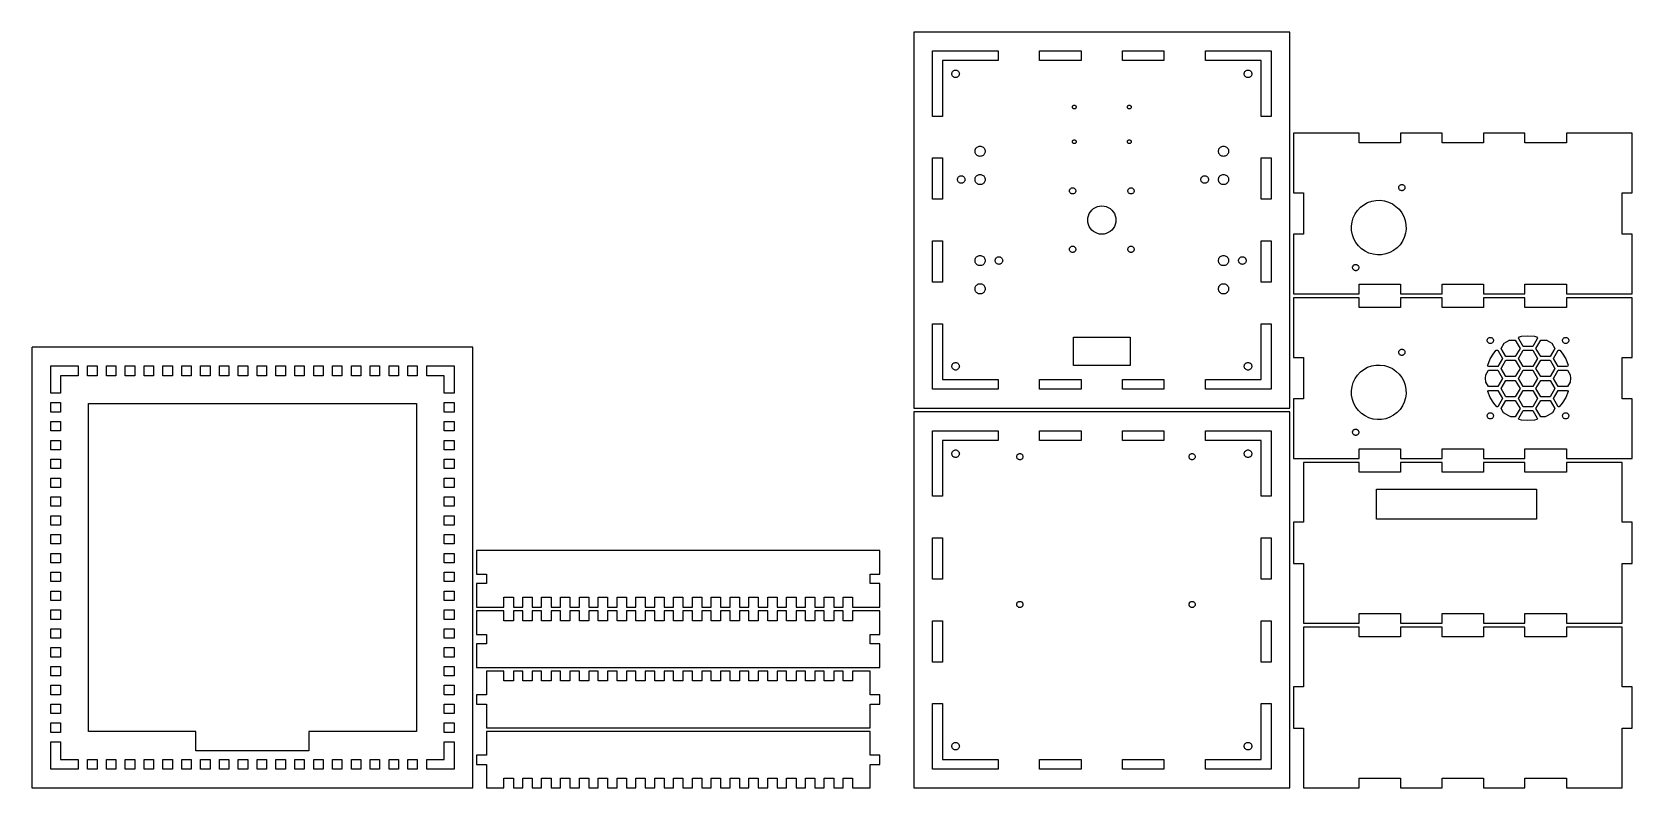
# Model space of a CAD drawing. Header units: metres. Extents: x 0 to 849, y 0 to 401.
import ezdxf

# ---------------------------------------------------------------- set-up
doc = ezdxf.new("R2010")
doc.units = ezdxf.units.M

msp = doc.modelspace()

# ---------------------------------------------------------------- linework, layer by layer
for p, q in [((667.6, 401.2), (468, 401.2)), ((468, 401.2), (468, 201.6)), ((667.6, 201.6), (667.6, 401.2)), ((478, 356.4), (478, 391.2)), ((478, 391.2), (512.8, 391.2)), ((512.8, 391.2), (512.8, 386)), ((534.8, 386), (534.8, 391.2)), ((534.8, 391.2), (556.8, 391.2)), ((556.8, 391.2), (556.8, 386)), ((578.8, 386), (578.8, 391.2)), ((578.8, 391.2), (600.8, 391.2)), ((600.8, 391.2), (600.8, 386)), ((622.8, 386), (622.8, 391.2)), ((622.8, 391.2), (657.6, 391.2)), ((657.6, 391.2), (657.6, 356.4)), ((512.8, 386), (483.2, 386)), ((483.2, 386), (483.2, 356.4)), ((556.8, 386), (534.8, 386)), ((600.8, 386), (578.8, 386)), ((652.4, 386), (622.8, 386)), ((652.4, 356.4), (652.4, 386)), ((488.2, 379), (488.225, 379.313)), ((488.225, 378.687), (488.2, 379)), ((488.225, 379.313), (488.298, 379.618)), ((488.298, 378.382), (488.225, 378.687)), ((488.298, 379.618), (488.418, 379.908)), ((488.418, 378.092), (488.298, 378.382)), ((488.418, 379.908), (488.582, 380.176)), ((488.582, 377.824), (488.418, 378.092)), ((488.582, 380.176), (488.786, 380.414)), ((488.786, 377.586), (488.582, 377.824)), ((488.786, 380.414), (489.024, 380.618)), ((489.024, 377.382), (488.786, 377.586)), ((489.024, 380.618), (489.292, 380.782)), ((489.292, 377.218), (489.024, 377.382)), ((489.292, 380.782), (489.582, 380.902)), ((489.582, 377.098), (489.292, 377.218)), ((489.582, 380.902), (489.887, 380.975)), ((489.887, 377.025), (489.582, 377.098)), ((489.887, 380.975), (490.2, 381)), ((490.2, 377), (489.887, 377.025)), ((490.2, 381), (490.513, 380.975)), ((490.513, 377.025), (490.2, 377)), ((490.513, 380.975), (490.818, 380.902)), ((490.818, 377.098), (490.513, 377.025)), ((490.818, 380.902), (491.108, 380.782)), ((491.108, 377.218), (490.818, 377.098)), ((491.108, 380.782), (491.376, 380.618)), ((491.376, 377.382), (491.108, 377.218)), ((491.376, 380.618), (491.614, 380.414)), ((491.614, 377.586), (491.376, 377.382)), ((491.614, 380.414), (491.818, 380.176)), ((491.818, 377.824), (491.614, 377.586)), ((491.818, 380.176), (491.982, 379.908)), ((491.982, 378.092), (491.818, 377.824)), ((491.982, 379.908), (492.102, 379.618)), ((492.102, 378.382), (491.982, 378.092)), ((492.102, 379.618), (492.175, 379.313)), ((492.175, 378.687), (492.102, 378.382)), ((492.175, 379.313), (492.2, 379)), ((492.2, 379), (492.175, 378.687)), ((643.4, 379), (643.425, 379.313)), ((643.425, 378.687), (643.4, 379)), ((643.425, 379.313), (643.498, 379.618)), ((643.498, 378.382), (643.425, 378.687)), ((643.498, 379.618), (643.618, 379.908)), ((643.618, 378.092), (643.498, 378.382)), ((643.618, 379.908), (643.782, 380.176)), ((643.782, 377.824), (643.618, 378.092)), ((643.782, 380.176), (643.986, 380.414)), ((643.986, 377.586), (643.782, 377.824)), ((643.986, 380.414), (644.224, 380.618)), ((644.224, 377.382), (643.986, 377.586)), ((644.224, 380.618), (644.492, 380.782)), ((644.492, 377.218), (644.224, 377.382)), ((644.492, 380.782), (644.782, 380.902)), ((644.782, 377.098), (644.492, 377.218)), ((644.782, 380.902), (645.087, 380.975)), ((645.087, 377.025), (644.782, 377.098)), ((645.087, 380.975), (645.4, 381)), ((645.4, 377), (645.087, 377.025)), ((645.4, 381), (645.713, 380.975)), ((645.713, 377.025), (645.4, 377)), ((645.713, 380.975), (646.018, 380.902)), ((646.018, 377.098), (645.713, 377.025)), ((646.018, 380.902), (646.308, 380.782)), ((646.308, 377.218), (646.018, 377.098)), ((646.308, 380.782), (646.576, 380.618)), ((646.576, 377.382), (646.308, 377.218)), ((646.576, 380.618), (646.814, 380.414)), ((646.814, 377.586), (646.576, 377.382)), ((646.814, 380.414), (647.018, 380.176)), ((647.018, 377.824), (646.814, 377.586)), ((647.018, 380.176), (647.182, 379.908)), ((647.182, 378.092), (647.018, 377.824)), ((647.182, 379.908), (647.302, 379.618)), ((647.302, 378.382), (647.182, 378.092)), ((647.302, 379.618), (647.375, 379.313)), ((647.375, 378.687), (647.302, 378.382)), ((647.375, 379.313), (647.4, 379)), ((647.4, 379), (647.375, 378.687)), ((552.195, 361.365), (552.207, 361.521)), ((552.207, 361.209), (552.195, 361.365)), ((552.207, 361.521), (552.244, 361.674)), ((552.244, 361.056), (552.207, 361.209)), ((552.244, 361.674), (552.304, 361.819)), ((552.304, 360.911), (552.244, 361.056)), ((552.304, 361.819), (552.386, 361.953)), ((552.386, 360.777), (552.304, 360.911)), ((552.386, 361.953), (552.488, 362.072)), ((552.488, 360.658), (552.386, 360.777)), ((552.488, 362.072), (552.607, 362.174)), ((552.607, 360.556), (552.488, 360.658)), ((552.607, 362.174), (552.741, 362.256)), ((552.741, 360.474), (552.607, 360.556)), ((552.741, 362.256), (552.886, 362.316)), ((552.886, 360.414), (552.741, 360.474)), ((552.886, 362.316), (553.039, 362.353)), ((553.039, 360.377), (552.886, 360.414)), ((553.039, 362.353), (553.195, 362.365)), ((553.195, 360.365), (553.039, 360.377)), ((553.195, 362.365), (553.351, 362.353)), ((553.351, 360.377), (553.195, 360.365)), ((553.351, 362.353), (553.504, 362.316)), ((553.504, 360.414), (553.351, 360.377)), ((553.504, 362.316), (553.649, 362.256)), ((553.649, 360.474), (553.504, 360.414)), ((553.649, 362.256), (553.783, 362.174)), ((553.783, 360.556), (553.649, 360.474)), ((553.783, 362.174), (553.902, 362.072)), ((553.902, 360.658), (553.783, 360.556)), ((553.902, 362.072), (554.004, 361.953)), ((554.004, 360.777), (553.902, 360.658)), ((554.004, 361.953), (554.086, 361.819)), ((554.086, 360.911), (554.004, 360.777)), ((554.086, 361.819), (554.146, 361.674)), ((554.146, 361.056), (554.086, 360.911)), ((554.146, 361.674), (554.183, 361.521)), ((554.183, 361.209), (554.146, 361.056)), ((554.183, 361.521), (554.195, 361.365)), ((554.195, 361.365), (554.183, 361.209)), ((581.405, 361.365), (581.417, 361.521)), ((581.417, 361.209), (581.405, 361.365)), ((581.417, 361.521), (581.454, 361.674)), ((581.454, 361.056), (581.417, 361.209)), ((581.454, 361.674), (581.514, 361.819)), ((581.514, 360.911), (581.454, 361.056)), ((581.514, 361.819), (581.596, 361.953)), ((581.596, 360.777), (581.514, 360.911)), ((581.596, 361.953), (581.698, 362.072)), ((581.698, 360.658), (581.596, 360.777)), ((581.698, 362.072), (581.817, 362.174)), ((581.817, 360.556), (581.698, 360.658)), ((581.817, 362.174), (581.951, 362.256)), ((581.951, 360.474), (581.817, 360.556)), ((581.951, 362.256), (582.096, 362.316)), ((582.096, 360.414), (581.951, 360.474)), ((582.096, 362.316), (582.249, 362.353)), ((582.249, 360.377), (582.096, 360.414)), ((582.249, 362.353), (582.405, 362.365)), ((582.405, 360.365), (582.249, 360.377)), ((582.405, 362.365), (582.561, 362.353)), ((582.561, 360.377), (582.405, 360.365)), ((582.561, 362.353), (582.714, 362.316)), ((582.714, 360.414), (582.561, 360.377)), ((582.714, 362.316), (582.859, 362.256)), ((582.859, 360.474), (582.714, 360.414)), ((582.859, 362.256), (582.993, 362.174)), ((582.993, 360.556), (582.859, 360.474)), ((582.993, 362.174), (583.112, 362.072)), ((583.112, 360.658), (582.993, 360.556)), ((583.112, 362.072), (583.214, 361.953)), ((583.214, 360.777), (583.112, 360.658)), ((583.214, 361.953), (583.296, 361.819)), ((583.296, 360.911), (583.214, 360.777)), ((583.296, 361.819), (583.356, 361.674)), ((583.356, 361.056), (583.296, 360.911)), ((583.356, 361.674), (583.393, 361.521)), ((583.393, 361.209), (583.356, 361.056)), ((583.393, 361.521), (583.405, 361.365)), ((583.405, 361.365), (583.393, 361.209)), ((483.2, 356.4), (478, 356.4)), ((657.6, 356.4), (652.4, 356.4)), ((501.016, 339.487), (501.291, 339.809)), ((501.291, 339.809), (501.613, 340.084)), ((501.613, 340.084), (501.974, 340.306)), ((501.974, 340.306), (502.366, 340.468)), ((502.366, 340.468), (502.778, 340.567)), ((502.778, 340.567), (503.2, 340.6)), ((503.2, 340.6), (503.622, 340.567)), ((503.622, 340.567), (504.034, 340.468)), ((504.034, 340.468), (504.426, 340.306)), ((504.426, 340.306), (504.787, 340.084)), ((504.787, 340.084), (505.109, 339.809)), ((505.109, 339.809), (505.384, 339.487)), ((552.195, 342.955), (552.207, 343.111)), ((552.207, 342.799), (552.195, 342.955)), ((552.207, 343.111), (552.244, 343.264)), ((552.244, 342.646), (552.207, 342.799)), ((552.244, 343.264), (552.304, 343.409)), ((552.304, 342.501), (552.244, 342.646)), ((552.304, 343.409), (552.386, 343.543)), ((552.386, 342.367), (552.304, 342.501)), ((552.386, 343.543), (552.488, 343.662)), ((552.488, 342.248), (552.386, 342.367)), ((552.488, 343.662), (552.607, 343.764)), ((552.607, 342.146), (552.488, 342.248)), ((552.607, 343.764), (552.741, 343.846)), ((552.741, 342.064), (552.607, 342.146)), ((552.741, 343.846), (552.886, 343.906)), ((552.886, 342.004), (552.741, 342.064)), ((552.886, 343.906), (553.039, 343.943)), ((553.039, 341.967), (552.886, 342.004)), ((553.039, 343.943), (553.195, 343.955)), ((553.195, 341.955), (553.039, 341.967)), ((553.195, 343.955), (553.351, 343.943)), ((553.351, 341.967), (553.195, 341.955)), ((553.351, 343.943), (553.504, 343.906)), ((553.504, 342.004), (553.351, 341.967)), ((553.504, 343.906), (553.649, 343.846)), ((553.649, 342.064), (553.504, 342.004)), ((553.649, 343.846), (553.783, 343.764)), ((553.783, 342.146), (553.649, 342.064)), ((553.783, 343.764), (553.902, 343.662)), ((553.902, 342.248), (553.783, 342.146)), ((553.902, 343.662), (554.004, 343.543)), ((554.004, 342.367), (553.902, 342.248)), ((554.004, 343.543), (554.086, 343.409)), ((554.086, 342.501), (554.004, 342.367)), ((554.086, 343.409), (554.146, 343.264)), ((554.146, 342.646), (554.086, 342.501)), ((554.146, 343.264), (554.183, 343.111)), ((554.183, 342.799), (554.146, 342.646)), ((554.183, 343.111), (554.195, 342.955)), ((554.195, 342.955), (554.183, 342.799)), ((581.405, 342.955), (581.417, 343.111)), ((581.417, 342.799), (581.405, 342.955)), ((581.417, 343.111), (581.454, 343.264)), ((581.454, 342.646), (581.417, 342.799)), ((581.454, 343.264), (581.514, 343.409)), ((581.514, 342.501), (581.454, 342.646)), ((581.514, 343.409), (581.596, 343.543)), ((581.596, 342.367), (581.514, 342.501)), ((581.596, 343.543), (581.698, 343.662)), ((581.698, 342.248), (581.596, 342.367)), ((581.698, 343.662), (581.817, 343.764)), ((581.817, 342.146), (581.698, 342.248)), ((581.817, 343.764), (581.951, 343.846)), ((581.951, 342.064), (581.817, 342.146)), ((581.951, 343.846), (582.096, 343.906)), ((582.096, 342.004), (581.951, 342.064)), ((582.096, 343.906), (582.249, 343.943)), ((582.249, 341.967), (582.096, 342.004)), ((582.249, 343.943), (582.405, 343.955)), ((582.405, 341.955), (582.249, 341.967)), ((582.405, 343.955), (582.561, 343.943)), ((582.561, 341.967), (582.405, 341.955)), ((582.561, 343.943), (582.714, 343.906)), ((582.714, 342.004), (582.561, 341.967)), ((582.714, 343.906), (582.859, 343.846)), ((582.859, 342.064), (582.714, 342.004)), ((582.859, 343.846), (582.993, 343.764)), ((582.993, 342.146), (582.859, 342.064)), ((582.993, 343.764), (583.112, 343.662)), ((583.112, 342.248), (582.993, 342.146)), ((583.112, 343.662), (583.214, 343.543)), ((583.214, 342.367), (583.112, 342.248)), ((583.214, 343.543), (583.296, 343.409)), ((583.296, 342.501), (583.214, 342.367)), ((583.296, 343.409), (583.356, 343.264)), ((583.356, 342.646), (583.296, 342.501)), ((583.356, 343.264), (583.393, 343.111)), ((583.393, 342.799), (583.356, 342.646)), ((583.393, 343.111), (583.405, 342.955)), ((583.405, 342.955), (583.393, 342.799)), ((630.216, 339.487), (630.491, 339.809)), ((630.491, 339.809), (630.813, 340.084)), ((630.813, 340.084), (631.174, 340.306)), ((631.174, 340.306), (631.566, 340.468)), ((631.566, 340.468), (631.978, 340.567)), ((631.978, 340.567), (632.4, 340.6)), ((632.4, 340.6), (632.822, 340.567)), ((632.822, 340.567), (633.234, 340.468)), ((633.234, 340.468), (633.626, 340.306)), ((633.626, 340.306), (633.987, 340.084)), ((633.987, 340.084), (634.309, 339.809)), ((634.309, 339.809), (634.584, 339.487)), ((704.4, 347.6), (669.6, 347.6)), ((669.6, 347.6), (669.6, 315.9)), ((704.4, 342.4), (704.4, 347.6)), ((726.4, 342.4), (704.4, 342.4)), ((748.4, 347.6), (726.4, 347.6)), ((726.4, 347.6), (726.4, 342.4)), ((748.4, 342.4), (748.4, 347.6)), ((770.4, 342.4), (748.4, 342.4)), ((792.4, 347.6), (770.4, 347.6)), ((770.4, 347.6), (770.4, 342.4)), ((792.4, 342.4), (792.4, 347.6)), ((814.4, 342.4), (792.4, 342.4)), ((849.2, 347.6), (814.4, 347.6)), ((814.4, 347.6), (814.4, 342.4)), ((849.2, 315.9), (849.2, 347.6)), ((478, 312.4), (478, 334.4)), ((478, 334.4), (483.2, 334.4)), ((483.2, 334.4), (483.2, 312.4)), ((500.5, 337.9), (500.533, 338.322)), ((500.533, 337.478), (500.5, 337.9)), ((500.533, 338.322), (500.632, 338.734)), ((500.632, 337.066), (500.533, 337.478)), ((500.632, 338.734), (500.794, 339.126)), ((500.794, 336.674), (500.632, 337.066)), ((500.794, 339.126), (501.016, 339.487)), ((501.016, 336.313), (500.794, 336.674)), ((501.291, 335.991), (501.016, 336.313)), ((501.613, 335.716), (501.291, 335.991)), ((501.974, 335.494), (501.613, 335.716)), ((502.366, 335.332), (501.974, 335.494)), ((502.778, 335.233), (502.366, 335.332)), ((503.2, 335.2), (502.778, 335.233)), ((503.622, 335.233), (503.2, 335.2)), ((504.034, 335.332), (503.622, 335.233)), ((504.426, 335.494), (504.034, 335.332)), ((504.787, 335.716), (504.426, 335.494)), ((505.109, 335.991), (504.787, 335.716)), ((505.384, 336.313), (505.109, 335.991)), ((505.384, 339.487), (505.606, 339.126)), ((505.606, 336.674), (505.384, 336.313)), ((505.606, 339.126), (505.768, 338.734)), ((505.768, 337.066), (505.606, 336.674)), ((505.768, 338.734), (505.867, 338.322)), ((505.867, 337.478), (505.768, 337.066)), ((505.867, 338.322), (505.9, 337.9)), ((505.9, 337.9), (505.867, 337.478)), ((629.7, 337.9), (629.733, 338.322)), ((629.733, 337.478), (629.7, 337.9)), ((629.733, 338.322), (629.832, 338.734)), ((629.832, 337.066), (629.733, 337.478)), ((629.832, 338.734), (629.994, 339.126)), ((629.994, 336.674), (629.832, 337.066)), ((629.994, 339.126), (630.216, 339.487)), ((630.216, 336.313), (629.994, 336.674)), ((630.491, 335.991), (630.216, 336.313)), ((630.813, 335.716), (630.491, 335.991)), ((631.174, 335.494), (630.813, 335.716)), ((631.566, 335.332), (631.174, 335.494)), ((631.978, 335.233), (631.566, 335.332)), ((632.4, 335.2), (631.978, 335.233)), ((632.822, 335.233), (632.4, 335.2)), ((633.234, 335.332), (632.822, 335.233)), ((633.626, 335.494), (633.234, 335.332)), ((633.987, 335.716), (633.626, 335.494)), ((634.309, 335.991), (633.987, 335.716)), ((634.584, 336.313), (634.309, 335.991)), ((634.584, 339.487), (634.806, 339.126)), ((634.806, 336.674), (634.584, 336.313)), ((634.806, 339.126), (634.968, 338.734)), ((634.968, 337.066), (634.806, 336.674)), ((634.968, 338.734), (635.067, 338.322)), ((635.067, 337.478), (634.968, 337.066)), ((635.067, 338.322), (635.1, 337.9)), ((635.1, 337.9), (635.067, 337.478)), ((652.4, 312.4), (652.4, 334.4)), ((652.4, 334.4), (657.6, 334.4)), ((657.6, 334.4), (657.6, 312.4)), ((491.2, 322.9), (491.225, 323.213)), ((491.225, 322.587), (491.2, 322.9)), ((491.225, 323.213), (491.298, 323.518)), ((491.298, 323.518), (491.418, 323.808)), ((491.418, 323.808), (491.582, 324.076)), ((491.582, 324.076), (491.786, 324.314)), ((491.786, 324.314), (492.024, 324.518)), ((492.024, 324.518), (492.292, 324.682)), ((492.292, 324.682), (492.582, 324.802)), ((492.582, 324.802), (492.887, 324.875)), ((492.887, 324.875), (493.2, 324.9)), ((493.2, 324.9), (493.513, 324.875)), ((493.513, 324.875), (493.818, 324.802)), ((493.818, 324.802), (494.108, 324.682)), ((494.108, 324.682), (494.376, 324.518)), ((494.376, 324.518), (494.614, 324.314)), ((494.614, 324.314), (494.818, 324.076)), ((494.818, 324.076), (494.982, 323.808)), ((494.982, 323.808), (495.102, 323.518)), ((495.102, 323.518), (495.175, 323.213)), ((495.175, 323.213), (495.2, 322.9)), ((495.2, 322.9), (495.175, 322.587)), ((500.5, 322.9), (500.533, 323.322)), ((500.533, 322.478), (500.5, 322.9)), ((500.533, 323.322), (500.632, 323.734)), ((500.632, 323.734), (500.794, 324.126)), ((500.794, 324.126), (501.016, 324.487)), ((501.016, 324.487), (501.291, 324.809)), ((501.291, 324.809), (501.613, 325.084)), ((501.613, 325.084), (501.974, 325.306)), ((501.974, 325.306), (502.366, 325.468)), ((502.366, 325.468), (502.778, 325.567)), ((502.778, 325.567), (503.2, 325.6)), ((503.2, 325.6), (503.622, 325.567)), ((503.622, 325.567), (504.034, 325.468)), ((504.034, 325.468), (504.426, 325.306)), ((504.426, 325.306), (504.787, 325.084)), ((504.787, 325.084), (505.109, 324.809)), ((505.109, 324.809), (505.384, 324.487)), ((505.384, 324.487), (505.606, 324.126)), ((505.606, 324.126), (505.768, 323.734)), ((505.768, 323.734), (505.867, 323.322)), ((505.867, 323.322), (505.9, 322.9)), ((505.9, 322.9), (505.867, 322.478)), ((620.4, 322.9), (620.425, 323.213)), ((620.425, 322.587), (620.4, 322.9)), ((620.425, 323.213), (620.498, 323.518)), ((620.498, 323.518), (620.618, 323.808)), ((620.618, 323.808), (620.782, 324.076)), ((620.782, 324.076), (620.986, 324.314)), ((620.986, 324.314), (621.224, 324.518)), ((621.224, 324.518), (621.492, 324.682)), ((621.492, 324.682), (621.782, 324.802)), ((621.782, 324.802), (622.087, 324.875)), ((622.087, 324.875), (622.4, 324.9)), ((622.4, 324.9), (622.713, 324.875)), ((622.713, 324.875), (623.018, 324.802)), ((623.018, 324.802), (623.308, 324.682)), ((623.308, 324.682), (623.576, 324.518)), ((623.576, 324.518), (623.814, 324.314)), ((623.814, 324.314), (624.018, 324.076)), ((624.018, 324.076), (624.182, 323.808)), ((624.182, 323.808), (624.302, 323.518)), ((624.302, 323.518), (624.375, 323.213)), ((624.375, 323.213), (624.4, 322.9)), ((624.4, 322.9), (624.375, 322.587)), ((629.7, 322.9), (629.733, 323.322)), ((629.733, 322.478), (629.7, 322.9)), ((629.733, 323.322), (629.832, 323.734)), ((629.832, 323.734), (629.994, 324.126)), ((629.994, 324.126), (630.216, 324.487)), ((630.216, 324.487), (630.491, 324.809)), ((630.491, 324.809), (630.813, 325.084)), ((630.813, 325.084), (631.174, 325.306)), ((631.174, 325.306), (631.566, 325.468)), ((631.566, 325.468), (631.978, 325.567)), ((631.978, 325.567), (632.4, 325.6)), ((632.4, 325.6), (632.822, 325.567)), ((632.822, 325.567), (633.234, 325.468)), ((633.234, 325.468), (633.626, 325.306)), ((633.626, 325.306), (633.987, 325.084)), ((633.987, 325.084), (634.309, 324.809)), ((634.309, 324.809), (634.584, 324.487)), ((634.584, 324.487), (634.806, 324.126)), ((634.806, 324.126), (634.968, 323.734)), ((634.968, 323.734), (635.067, 323.322)), ((635.067, 323.322), (635.1, 322.9)), ((635.1, 322.9), (635.067, 322.478)), ((491.298, 322.282), (491.225, 322.587)), ((491.418, 321.992), (491.298, 322.282)), ((491.582, 321.724), (491.418, 321.992)), ((491.786, 321.486), (491.582, 321.724)), ((492.024, 321.282), (491.786, 321.486)), ((492.292, 321.118), (492.024, 321.282)), ((492.582, 320.998), (492.292, 321.118)), ((492.887, 320.925), (492.582, 320.998)), ((493.2, 320.9), (492.887, 320.925)), ((493.513, 320.925), (493.2, 320.9)), ((493.818, 320.998), (493.513, 320.925)), ((494.108, 321.118), (493.818, 320.998)), ((494.376, 321.282), (494.108, 321.118)), ((494.614, 321.486), (494.376, 321.282)), ((494.818, 321.724), (494.614, 321.486)), ((494.982, 321.992), (494.818, 321.724)), ((495.102, 322.282), (494.982, 321.992)), ((495.175, 322.587), (495.102, 322.282)), ((500.632, 322.066), (500.533, 322.478)), ((500.794, 321.674), (500.632, 322.066)), ((501.016, 321.313), (500.794, 321.674)), ((501.291, 320.991), (501.016, 321.313)), ((501.613, 320.716), (501.291, 320.991)), ((501.974, 320.494), (501.613, 320.716)), ((502.366, 320.332), (501.974, 320.494)), ((502.778, 320.233), (502.366, 320.332)), ((503.2, 320.2), (502.778, 320.233)), ((503.622, 320.233), (503.2, 320.2)), ((504.034, 320.332), (503.622, 320.233)), ((504.426, 320.494), (504.034, 320.332)), ((504.787, 320.716), (504.426, 320.494)), ((505.109, 320.991), (504.787, 320.716)), ((505.384, 321.313), (505.109, 320.991)), ((505.606, 321.674), (505.384, 321.313)), ((505.768, 322.066), (505.606, 321.674)), ((505.867, 322.478), (505.768, 322.066)), ((550.65, 316.9), (550.67, 317.158)), ((550.67, 316.642), (550.65, 316.9)), ((550.67, 317.158), (550.731, 317.41)), ((550.731, 316.39), (550.67, 316.642)), ((550.731, 317.41), (550.83, 317.649)), ((550.83, 316.151), (550.731, 316.39)), ((550.83, 317.649), (550.965, 317.87)), ((550.965, 315.93), (550.83, 316.151)), ((550.965, 317.87), (551.133, 318.067)), ((551.133, 315.733), (550.965, 315.93)), ((551.133, 318.067), (551.33, 318.235)), ((551.33, 315.565), (551.133, 315.733)), ((551.33, 318.235), (551.551, 318.37)), ((551.551, 315.43), (551.33, 315.565)), ((551.551, 318.37), (551.79, 318.469)), ((551.79, 315.331), (551.551, 315.43)), ((551.79, 318.469), (552.042, 318.53)), ((552.042, 315.27), (551.79, 315.331)), ((552.042, 318.53), (552.3, 318.55)), ((552.3, 315.25), (552.042, 315.27)), ((552.3, 318.55), (552.558, 318.53)), ((552.558, 315.27), (552.3, 315.25)), ((552.558, 318.53), (552.81, 318.469)), ((552.81, 315.331), (552.558, 315.27)), ((552.81, 318.469), (553.049, 318.37)), ((553.049, 315.43), (552.81, 315.331)), ((553.049, 318.37), (553.27, 318.235)), ((553.27, 315.565), (553.049, 315.43)), ((553.27, 318.235), (553.467, 318.067)), ((553.467, 315.733), (553.27, 315.565)), ((553.467, 318.067), (553.635, 317.87)), ((553.635, 315.93), (553.467, 315.733)), ((553.635, 317.87), (553.77, 317.649)), ((553.77, 316.151), (553.635, 315.93)), ((553.77, 317.649), (553.869, 317.41)), ((553.869, 316.39), (553.77, 316.151)), ((553.869, 317.41), (553.93, 317.158)), ((553.93, 316.642), (553.869, 316.39)), ((553.93, 317.158), (553.95, 316.9)), ((553.95, 316.9), (553.93, 316.642)), ((581.65, 316.9), (581.67, 317.158)), ((581.67, 316.642), (581.65, 316.9)), ((581.67, 317.158), (581.731, 317.41)), ((581.731, 316.39), (581.67, 316.642)), ((581.731, 317.41), (581.83, 317.649)), ((581.83, 316.151), (581.731, 316.39)), ((581.83, 317.649), (581.965, 317.87)), ((581.965, 315.93), (581.83, 316.151)), ((581.965, 317.87), (582.133, 318.067)), ((582.133, 315.733), (581.965, 315.93)), ((582.133, 318.067), (582.33, 318.235)), ((582.33, 315.565), (582.133, 315.733)), ((582.33, 318.235), (582.551, 318.37)), ((582.551, 315.43), (582.33, 315.565)), ((582.551, 318.37), (582.79, 318.469)), ((582.79, 315.331), (582.551, 315.43)), ((582.79, 318.469), (583.042, 318.53)), ((583.042, 315.27), (582.79, 315.331)), ((583.042, 318.53), (583.3, 318.55)), ((583.3, 315.25), (583.042, 315.27)), ((583.3, 318.55), (583.558, 318.53)), ((583.558, 315.27), (583.3, 315.25)), ((583.558, 318.53), (583.81, 318.469)), ((583.81, 315.331), (583.558, 315.27)), ((583.81, 318.469), (584.049, 318.37)), ((584.049, 315.43), (583.81, 315.331)), ((584.049, 318.37), (584.27, 318.235)), ((584.27, 315.565), (584.049, 315.43)), ((584.27, 318.235), (584.467, 318.067)), ((584.467, 315.733), (584.27, 315.565)), ((584.467, 318.067), (584.635, 317.87)), ((584.635, 315.93), (584.467, 315.733)), ((584.635, 317.87), (584.77, 317.649)), ((584.77, 316.151), (584.635, 315.93)), ((584.77, 317.649), (584.869, 317.41)), ((584.869, 316.39), (584.77, 316.151)), ((584.869, 317.41), (584.93, 317.158)), ((584.93, 316.642), (584.869, 316.39)), ((584.93, 317.158), (584.95, 316.9)), ((584.95, 316.9), (584.93, 316.642)), ((620.498, 322.282), (620.425, 322.587)), ((620.618, 321.992), (620.498, 322.282)), ((620.782, 321.724), (620.618, 321.992)), ((620.986, 321.486), (620.782, 321.724)), ((621.224, 321.282), (620.986, 321.486)), ((621.492, 321.118), (621.224, 321.282)), ((621.782, 320.998), (621.492, 321.118)), ((622.087, 320.925), (621.782, 320.998)), ((622.4, 320.9), (622.087, 320.925)), ((622.713, 320.925), (622.4, 320.9)), ((623.018, 320.998), (622.713, 320.925)), ((623.308, 321.118), (623.018, 320.998)), ((623.576, 321.282), (623.308, 321.118)), ((623.814, 321.486), (623.576, 321.282)), ((624.018, 321.724), (623.814, 321.486)), ((624.182, 321.992), (624.018, 321.724)), ((624.302, 322.282), (624.182, 321.992)), ((624.375, 322.587), (624.302, 322.282)), ((629.832, 322.066), (629.733, 322.478)), ((629.994, 321.674), (629.832, 322.066)), ((630.216, 321.313), (629.994, 321.674)), ((630.491, 320.991), (630.216, 321.313)), ((630.813, 320.716), (630.491, 320.991)), ((631.174, 320.494), (630.813, 320.716)), ((631.566, 320.332), (631.174, 320.494)), ((631.978, 320.233), (631.566, 320.332)), ((632.4, 320.2), (631.978, 320.233)), ((632.822, 320.233), (632.4, 320.2)), ((633.234, 320.332), (632.822, 320.233)), ((633.626, 320.494), (633.234, 320.332)), ((633.987, 320.716), (633.626, 320.494)), ((634.309, 320.991), (633.987, 320.716)), ((634.584, 321.313), (634.309, 320.991)), ((634.806, 321.674), (634.584, 321.313)), ((634.968, 322.066), (634.806, 321.674)), ((635.067, 322.478), (634.968, 322.066)), ((669.6, 315.9), (674.8, 315.9)), ((674.8, 315.9), (674.8, 293.9)), ((725.402, 318.704), (725.436, 318.961)), ((725.409, 318.445), (725.402, 318.704)), ((725.456, 318.191), (725.409, 318.445)), ((725.436, 318.961), (725.51, 319.209)), ((725.543, 317.946), (725.456, 318.191)), ((725.51, 319.209), (725.621, 319.443)), ((725.666, 317.719), (725.543, 317.946)), ((725.621, 319.443), (725.768, 319.656)), ((725.824, 317.514), (725.666, 317.719)), ((725.768, 319.656), (725.946, 319.844)), ((726.012, 317.335), (725.824, 317.514)), ((725.946, 319.844), (726.151, 320.001)), ((726.225, 317.189), (726.012, 317.335)), ((726.151, 320.001), (726.379, 320.125)), ((726.459, 317.077), (726.225, 317.189)), ((726.379, 320.125), (726.623, 320.211)), ((726.707, 317.004), (726.459, 317.077)), ((726.623, 320.211), (726.878, 320.259)), ((726.964, 316.97), (726.707, 317.004)), ((726.878, 320.259), (727.136, 320.265)), ((727.222, 316.977), (726.964, 316.97)), ((727.136, 320.265), (727.393, 320.232)), ((727.477, 317.024), (727.222, 316.977)), ((727.393, 320.232), (727.641, 320.158)), ((727.721, 317.11), (727.477, 317.024)), ((727.641, 320.158), (727.875, 320.047)), ((727.949, 317.234), (727.721, 317.11)), ((727.875, 320.047), (728.088, 319.9)), ((728.154, 317.391), (727.949, 317.234)), ((728.088, 319.9), (728.276, 319.722)), ((728.332, 317.579), (728.154, 317.391)), ((728.276, 319.722), (728.434, 319.516)), ((728.479, 317.793), (728.332, 317.579)), ((728.434, 319.516), (728.557, 319.289)), ((728.59, 318.026), (728.479, 317.793)), ((728.557, 319.289), (728.644, 319.045)), ((728.664, 318.275), (728.59, 318.026)), ((728.644, 319.045), (728.691, 318.79)), ((728.698, 318.531), (728.664, 318.275)), ((728.691, 318.79), (728.698, 318.531)), ((844, 293.9), (844, 315.9)), ((844, 315.9), (849.2, 315.9)), ((483.2, 312.4), (478, 312.4)), ((561.117, 304.805), (561.732, 305.808)), ((561.732, 305.808), (562.497, 306.703)), ((562.497, 306.703), (563.392, 307.468)), ((563.392, 307.468), (564.395, 308.083)), ((564.395, 308.083), (565.482, 308.533)), ((565.482, 308.533), (566.627, 308.808)), ((566.627, 308.808), (567.8, 308.9)), ((567.8, 308.9), (568.973, 308.808)), ((568.973, 308.808), (570.118, 308.533)), ((570.118, 308.533), (571.205, 308.083)), ((571.205, 308.083), (572.208, 307.468)), ((572.208, 307.468), (573.103, 306.703)), ((573.103, 306.703), (573.868, 305.808)), ((573.868, 305.808), (574.483, 304.805)), ((657.6, 312.4), (652.4, 312.4)), ((702.243, 304.65), (703.531, 306.525)), ((703.531, 306.525), (705.098, 308.176)), ((705.098, 308.176), (706.903, 309.561)), ((706.903, 309.561), (708.902, 310.646)), ((708.902, 310.646), (711.047, 311.406)), ((711.047, 311.406), (713.284, 311.821)), ((713.284, 311.821), (715.559, 311.88)), ((715.559, 311.88), (717.815, 311.583)), ((717.815, 311.583), (719.996, 310.937)), ((719.996, 310.937), (722.05, 309.957)), ((722.05, 309.957), (723.925, 308.669)), ((723.925, 308.669), (725.576, 307.102)), ((725.576, 307.102), (726.961, 305.297)), ((560.3, 301.4), (560.392, 302.573)), ((560.392, 300.227), (560.3, 301.4)), ((560.392, 302.573), (560.667, 303.718)), ((560.667, 299.082), (560.392, 300.227)), ((560.667, 303.718), (561.117, 304.805)), ((561.117, 297.995), (560.667, 299.082)), ((561.732, 296.992), (561.117, 297.995)), ((574.483, 297.995), (573.868, 296.992)), ((574.483, 304.805), (574.933, 303.718)), ((574.933, 299.082), (574.483, 297.995)), ((574.933, 303.718), (575.208, 302.573)), ((575.208, 300.227), (574.933, 299.082)), ((575.208, 302.573), (575.3, 301.4)), ((575.3, 301.4), (575.208, 300.227)), ((700.32, 298.159), (700.617, 300.415)), ((700.379, 295.884), (700.32, 298.159)), ((700.617, 300.415), (701.263, 302.596)), ((701.263, 302.596), (702.243, 304.65)), ((726.961, 305.297), (728.046, 303.298)), ((728.046, 303.298), (728.806, 301.153)), ((728.806, 301.153), (729.221, 298.916)), ((729.221, 298.916), (729.28, 296.641)), ((478, 268.4), (478, 290.4)), ((478, 290.4), (483.2, 290.4)), ((483.2, 290.4), (483.2, 268.4)), ((562.497, 296.097), (561.732, 296.992)), ((563.392, 295.332), (562.497, 296.097)), ((564.395, 294.717), (563.392, 295.332)), ((565.482, 294.267), (564.395, 294.717)), ((566.627, 293.992), (565.482, 294.267)), ((567.8, 293.9), (566.627, 293.992)), ((568.973, 293.992), (567.8, 293.9)), ((570.118, 294.267), (568.973, 293.992)), ((571.205, 294.717), (570.118, 294.267)), ((572.208, 295.332), (571.205, 294.717)), ((573.103, 296.097), (572.208, 295.332)), ((573.868, 296.992), (573.103, 296.097)), ((652.4, 268.4), (652.4, 290.4)), ((652.4, 290.4), (657.6, 290.4)), ((657.6, 290.4), (657.6, 268.4)), ((674.8, 293.9), (669.6, 293.9)), ((669.6, 293.9), (669.6, 262.2)), ((700.794, 293.647), (700.379, 295.884)), ((701.554, 291.502), (700.794, 293.647)), ((702.639, 289.503), (701.554, 291.502)), ((704.024, 287.698), (702.639, 289.503)), ((727.357, 290.15), (726.069, 288.275)), ((728.337, 292.204), (727.357, 290.15)), ((728.983, 294.385), (728.337, 292.204)), ((729.28, 296.641), (728.983, 294.385)), ((849.2, 293.9), (844, 293.9)), ((849.2, 262.2), (849.2, 293.9)), ((500.5, 279.9), (500.533, 280.322)), ((500.533, 280.322), (500.632, 280.734)), ((500.632, 280.734), (500.794, 281.126)), ((500.794, 281.126), (501.016, 281.487)), ((501.016, 281.487), (501.291, 281.809)), ((501.291, 281.809), (501.613, 282.084)), ((501.613, 282.084), (501.974, 282.306)), ((501.974, 282.306), (502.366, 282.468)), ((502.366, 282.468), (502.778, 282.567)), ((502.778, 282.567), (503.2, 282.6)), ((503.2, 282.6), (503.622, 282.567)), ((503.622, 282.567), (504.034, 282.468)), ((504.034, 282.468), (504.426, 282.306)), ((504.426, 282.306), (504.787, 282.084)), ((504.787, 282.084), (505.109, 281.809)), ((505.109, 281.809), (505.384, 281.487)), ((505.384, 281.487), (505.606, 281.126)), ((505.606, 281.126), (505.768, 280.734)), ((505.768, 280.734), (505.867, 280.322)), ((505.867, 280.322), (505.9, 279.9)), ((511.225, 280.213), (511.298, 280.518)), ((511.298, 280.518), (511.418, 280.808)), ((511.418, 280.808), (511.582, 281.076)), ((511.582, 281.076), (511.786, 281.314)), ((511.786, 281.314), (512.024, 281.518)), ((512.024, 281.518), (512.292, 281.682)), ((512.292, 281.682), (512.582, 281.802)), ((512.582, 281.802), (512.887, 281.875)), ((512.887, 281.875), (513.2, 281.9)), ((513.2, 281.9), (513.513, 281.875)), ((513.513, 281.875), (513.818, 281.802)), ((513.818, 281.802), (514.108, 281.682)), ((514.108, 281.682), (514.376, 281.518)), ((514.376, 281.518), (514.614, 281.314)), ((514.614, 281.314), (514.818, 281.076)), ((514.818, 281.076), (514.982, 280.808)), ((514.982, 280.808), (515.102, 280.518)), ((515.102, 280.518), (515.175, 280.213)), ((550.65, 285.9), (550.67, 286.158)), ((550.67, 285.642), (550.65, 285.9)), ((550.67, 286.158), (550.731, 286.41)), ((550.731, 285.39), (550.67, 285.642)), ((550.731, 286.41), (550.83, 286.649)), ((550.83, 285.151), (550.731, 285.39)), ((550.83, 286.649), (550.965, 286.87)), ((550.965, 284.93), (550.83, 285.151)), ((550.965, 286.87), (551.133, 287.067)), ((551.133, 284.733), (550.965, 284.93)), ((551.133, 287.067), (551.33, 287.235)), ((551.33, 284.565), (551.133, 284.733)), ((551.33, 287.235), (551.551, 287.37)), ((551.551, 284.43), (551.33, 284.565)), ((551.551, 287.37), (551.79, 287.469)), ((551.79, 284.331), (551.551, 284.43)), ((551.79, 287.469), (552.042, 287.53)), ((552.042, 284.27), (551.79, 284.331)), ((552.042, 287.53), (552.3, 287.55)), ((552.3, 284.25), (552.042, 284.27)), ((552.3, 287.55), (552.558, 287.53)), ((552.558, 284.27), (552.3, 284.25)), ((552.558, 287.53), (552.81, 287.469)), ((552.81, 284.331), (552.558, 284.27)), ((552.81, 287.469), (553.049, 287.37)), ((553.049, 284.43), (552.81, 284.331)), ((553.049, 287.37), (553.27, 287.235)), ((553.27, 284.565), (553.049, 284.43)), ((553.27, 287.235), (553.467, 287.067)), ((553.467, 284.733), (553.27, 284.565)), ((553.467, 287.067), (553.635, 286.87)), ((553.635, 284.93), (553.467, 284.733)), ((553.635, 286.87), (553.77, 286.649)), ((553.77, 285.151), (553.635, 284.93)), ((553.77, 286.649), (553.869, 286.41)), ((553.869, 285.39), (553.77, 285.151)), ((553.869, 286.41), (553.93, 286.158)), ((553.93, 285.642), (553.869, 285.39)), ((553.93, 286.158), (553.95, 285.9)), ((553.95, 285.9), (553.93, 285.642)), ((581.65, 285.9), (581.67, 286.158)), ((581.67, 285.642), (581.65, 285.9)), ((581.67, 286.158), (581.731, 286.41)), ((581.731, 285.39), (581.67, 285.642)), ((581.731, 286.41), (581.83, 286.649)), ((581.83, 285.151), (581.731, 285.39)), ((581.83, 286.649), (581.965, 286.87)), ((581.965, 284.93), (581.83, 285.151)), ((581.965, 286.87), (582.133, 287.067)), ((582.133, 284.733), (581.965, 284.93)), ((582.133, 287.067), (582.33, 287.235)), ((582.33, 284.565), (582.133, 284.733)), ((582.33, 287.235), (582.551, 287.37)), ((582.551, 284.43), (582.33, 284.565)), ((582.551, 287.37), (582.79, 287.469)), ((582.79, 284.331), (582.551, 284.43)), ((582.79, 287.469), (583.042, 287.53)), ((583.042, 284.27), (582.79, 284.331)), ((583.042, 287.53), (583.3, 287.55)), ((583.3, 284.25), (583.042, 284.27)), ((583.3, 287.55), (583.558, 287.53)), ((583.558, 284.27), (583.3, 284.25)), ((583.558, 287.53), (583.81, 287.469)), ((583.81, 284.331), (583.558, 284.27)), ((583.81, 287.469), (584.049, 287.37)), ((584.049, 284.43), (583.81, 284.331)), ((584.049, 287.37), (584.27, 287.235)), ((584.27, 284.565), (584.049, 284.43)), ((584.27, 287.235), (584.467, 287.067)), ((584.467, 284.733), (584.27, 284.565)), ((584.467, 287.067), (584.635, 286.87)), ((584.635, 284.93), (584.467, 284.733)), ((584.635, 286.87), (584.77, 286.649)), ((584.77, 285.151), (584.635, 284.93)), ((584.77, 286.649), (584.869, 286.41)), ((584.869, 285.39), (584.77, 285.151)), ((584.869, 286.41), (584.93, 286.158)), ((584.93, 285.642), (584.869, 285.39)), ((584.93, 286.158), (584.95, 285.9)), ((584.95, 285.9), (584.93, 285.642)), ((629.7, 279.9), (629.733, 280.322)), ((629.733, 280.322), (629.832, 280.734)), ((629.832, 280.734), (629.994, 281.126)), ((629.994, 281.126), (630.216, 281.487)), ((630.216, 281.487), (630.491, 281.809)), ((630.491, 281.809), (630.813, 282.084)), ((630.813, 282.084), (631.174, 282.306)), ((631.174, 282.306), (631.566, 282.468)), ((631.566, 282.468), (631.978, 282.567)), ((631.978, 282.567), (632.4, 282.6)), ((632.4, 282.6), (632.822, 282.567)), ((632.822, 282.567), (633.234, 282.468)), ((633.234, 282.468), (633.626, 282.306)), ((633.626, 282.306), (633.987, 282.084)), ((633.987, 282.084), (634.309, 281.809)), ((634.309, 281.809), (634.584, 281.487)), ((634.584, 281.487), (634.806, 281.126)), ((634.806, 281.126), (634.968, 280.734)), ((634.968, 280.734), (635.067, 280.322)), ((635.067, 280.322), (635.1, 279.9)), ((640.425, 280.213), (640.498, 280.518)), ((640.498, 280.518), (640.618, 280.808)), ((640.618, 280.808), (640.782, 281.076)), ((640.782, 281.076), (640.986, 281.314)), ((640.986, 281.314), (641.224, 281.518)), ((641.224, 281.518), (641.492, 281.682)), ((641.492, 281.682), (641.782, 281.802)), ((641.782, 281.802), (642.087, 281.875)), ((642.087, 281.875), (642.4, 281.9)), ((642.4, 281.9), (642.713, 281.875)), ((642.713, 281.875), (643.018, 281.802)), ((643.018, 281.802), (643.308, 281.682)), ((643.308, 281.682), (643.576, 281.518)), ((643.576, 281.518), (643.814, 281.314)), ((643.814, 281.314), (644.018, 281.076)), ((644.018, 281.076), (644.182, 280.808)), ((644.182, 280.808), (644.302, 280.518)), ((644.302, 280.518), (644.375, 280.213)), ((705.675, 286.131), (704.024, 287.698)), ((707.55, 284.843), (705.675, 286.131)), ((709.604, 283.863), (707.55, 284.843)), ((711.785, 283.217), (709.604, 283.863)), ((714.041, 282.92), (711.785, 283.217)), ((716.316, 282.979), (714.041, 282.92)), ((718.553, 283.394), (716.316, 282.979)), ((720.698, 284.154), (718.553, 283.394)), ((722.697, 285.239), (720.698, 284.154)), ((724.502, 286.624), (722.697, 285.239)), ((726.069, 288.275), (724.502, 286.624)), ((500.533, 279.478), (500.5, 279.9)), ((500.632, 279.066), (500.533, 279.478)), ((500.794, 278.674), (500.632, 279.066)), ((501.016, 278.313), (500.794, 278.674)), ((501.291, 277.991), (501.016, 278.313)), ((501.613, 277.716), (501.291, 277.991)), ((501.974, 277.494), (501.613, 277.716)), ((502.366, 277.332), (501.974, 277.494)), ((502.778, 277.233), (502.366, 277.332)), ((503.2, 277.2), (502.778, 277.233)), ((503.622, 277.233), (503.2, 277.2)), ((504.034, 277.332), (503.622, 277.233)), ((504.426, 277.494), (504.034, 277.332)), ((504.787, 277.716), (504.426, 277.494)), ((505.109, 277.991), (504.787, 277.716)), ((505.384, 278.313), (505.109, 277.991)), ((505.606, 278.674), (505.384, 278.313)), ((505.768, 279.066), (505.606, 278.674)), ((505.867, 279.478), (505.768, 279.066)), ((505.9, 279.9), (505.867, 279.478)), ((511.2, 279.9), (511.225, 280.213)), ((511.225, 279.587), (511.2, 279.9)), ((511.298, 279.282), (511.225, 279.587)), ((511.418, 278.992), (511.298, 279.282)), ((511.582, 278.724), (511.418, 278.992)), ((511.786, 278.486), (511.582, 278.724)), ((512.024, 278.282), (511.786, 278.486)), ((512.292, 278.118), (512.024, 278.282)), ((512.582, 277.998), (512.292, 278.118)), ((512.887, 277.925), (512.582, 277.998)), ((513.2, 277.9), (512.887, 277.925)), ((513.513, 277.925), (513.2, 277.9)), ((513.818, 277.998), (513.513, 277.925)), ((514.108, 278.118), (513.818, 277.998)), ((514.376, 278.282), (514.108, 278.118)), ((514.614, 278.486), (514.376, 278.282)), ((514.818, 278.724), (514.614, 278.486)), ((514.982, 278.992), (514.818, 278.724)), ((515.102, 279.282), (514.982, 278.992)), ((515.175, 279.587), (515.102, 279.282)), ((515.175, 280.213), (515.2, 279.9)), ((515.2, 279.9), (515.175, 279.587)), ((629.733, 279.478), (629.7, 279.9)), ((629.832, 279.066), (629.733, 279.478)), ((629.994, 278.674), (629.832, 279.066)), ((630.216, 278.313), (629.994, 278.674)), ((630.491, 277.991), (630.216, 278.313)), ((630.813, 277.716), (630.491, 277.991)), ((631.174, 277.494), (630.813, 277.716)), ((631.566, 277.332), (631.174, 277.494)), ((631.978, 277.233), (631.566, 277.332)), ((632.4, 277.2), (631.978, 277.233)), ((632.822, 277.233), (632.4, 277.2)), ((633.234, 277.332), (632.822, 277.233)), ((633.626, 277.494), (633.234, 277.332)), ((633.987, 277.716), (633.626, 277.494)), ((634.309, 277.991), (633.987, 277.716)), ((634.584, 278.313), (634.309, 277.991)), ((634.806, 278.674), (634.584, 278.313)), ((634.968, 279.066), (634.806, 278.674)), ((635.067, 279.478), (634.968, 279.066)), ((635.1, 279.9), (635.067, 279.478)), ((640.4, 279.9), (640.425, 280.213)), ((640.425, 279.587), (640.4, 279.9)), ((640.498, 279.282), (640.425, 279.587)), ((640.618, 278.992), (640.498, 279.282)), ((640.782, 278.724), (640.618, 278.992)), ((640.986, 278.486), (640.782, 278.724)), ((641.224, 278.282), (640.986, 278.486)), ((641.492, 278.118), (641.224, 278.282)), ((641.782, 277.998), (641.492, 278.118)), ((642.087, 277.925), (641.782, 277.998)), ((642.4, 277.9), (642.087, 277.925)), ((642.713, 277.925), (642.4, 277.9)), ((643.018, 277.998), (642.713, 277.925)), ((643.308, 278.118), (643.018, 277.998)), ((643.576, 278.282), (643.308, 278.118)), ((643.814, 278.486), (643.576, 278.282)), ((644.018, 278.724), (643.814, 278.486)), ((644.182, 278.992), (644.018, 278.724)), ((644.302, 279.282), (644.182, 278.992)), ((644.375, 279.587), (644.302, 279.282)), ((644.375, 280.213), (644.4, 279.9)), ((644.4, 279.9), (644.375, 279.587)), ((700.902, 276.269), (700.936, 276.525)), ((700.909, 276.01), (700.902, 276.269)), ((700.956, 275.755), (700.909, 276.01)), ((700.936, 276.525), (701.01, 276.774)), ((701.043, 275.511), (700.956, 275.755)), ((701.01, 276.774), (701.121, 277.007)), ((701.166, 275.284), (701.043, 275.511)), ((701.121, 277.007), (701.268, 277.221)), ((701.324, 275.078), (701.166, 275.284)), ((701.268, 277.221), (701.446, 277.409)), ((701.512, 274.9), (701.324, 275.078)), ((701.446, 277.409), (701.651, 277.566)), ((701.725, 274.753), (701.512, 274.9)), ((701.651, 277.566), (701.879, 277.69)), ((701.959, 274.642), (701.725, 274.753)), ((701.879, 277.69), (702.123, 277.776)), ((702.207, 274.568), (701.959, 274.642)), ((702.123, 277.776), (702.378, 277.823)), ((702.464, 274.535), (702.207, 274.568)), ((702.378, 277.823), (702.636, 277.83)), ((702.722, 274.541), (702.464, 274.535)), ((702.636, 277.83), (702.893, 277.796)), ((702.977, 274.589), (702.722, 274.541)), ((702.893, 277.796), (703.141, 277.723)), ((703.221, 274.675), (702.977, 274.589)), ((703.141, 277.723), (703.375, 277.611)), ((703.449, 274.799), (703.221, 274.675)), ((703.375, 277.611), (703.588, 277.465)), ((703.654, 274.956), (703.449, 274.799)), ((703.588, 277.465), (703.776, 277.286)), ((703.832, 275.144), (703.654, 274.956)), ((703.776, 277.286), (703.934, 277.081)), ((703.979, 275.357), (703.832, 275.144)), ((703.934, 277.081), (704.057, 276.854)), ((704.09, 275.591), (703.979, 275.357)), ((704.057, 276.854), (704.144, 276.609)), ((704.164, 275.839), (704.09, 275.591)), ((704.144, 276.609), (704.191, 276.355)), ((704.198, 276.096), (704.164, 275.839)), ((704.191, 276.355), (704.198, 276.096)), ((483.2, 268.4), (478, 268.4)), ((500.5, 264.9), (500.533, 265.322)), ((500.533, 264.478), (500.5, 264.9)), ((500.533, 265.322), (500.632, 265.734)), ((500.632, 264.066), (500.533, 264.478)), ((500.632, 265.734), (500.794, 266.126)), ((500.794, 263.674), (500.632, 264.066)), ((500.794, 266.126), (501.016, 266.487)), ((501.016, 263.313), (500.794, 263.674)), ((501.016, 266.487), (501.291, 266.809)), ((501.291, 262.991), (501.016, 263.313)), ((501.291, 266.809), (501.613, 267.084)), ((501.613, 267.084), (501.974, 267.306)), ((501.974, 267.306), (502.366, 267.468)), ((502.366, 267.468), (502.778, 267.567)), ((502.778, 267.567), (503.2, 267.6)), ((503.2, 267.6), (503.622, 267.567)), ((503.622, 267.567), (504.034, 267.468)), ((504.034, 267.468), (504.426, 267.306)), ((504.426, 267.306), (504.787, 267.084)), ((504.787, 267.084), (505.109, 266.809)), ((505.109, 266.809), (505.384, 266.487)), ((505.384, 263.313), (505.109, 262.991)), ((505.384, 266.487), (505.606, 266.126)), ((505.606, 263.674), (505.384, 263.313)), ((505.606, 266.126), (505.768, 265.734)), ((505.768, 264.066), (505.606, 263.674)), ((505.768, 265.734), (505.867, 265.322)), ((505.867, 264.478), (505.768, 264.066)), ((505.867, 265.322), (505.9, 264.9)), ((505.9, 264.9), (505.867, 264.478)), ((629.7, 264.9), (629.733, 265.322)), ((629.733, 264.478), (629.7, 264.9)), ((629.733, 265.322), (629.832, 265.734)), ((629.832, 264.066), (629.733, 264.478)), ((629.832, 265.734), (629.994, 266.126)), ((629.994, 263.674), (629.832, 264.066)), ((629.994, 266.126), (630.216, 266.487)), ((630.216, 263.313), (629.994, 263.674)), ((630.216, 266.487), (630.491, 266.809)), ((630.491, 262.991), (630.216, 263.313)), ((630.491, 266.809), (630.813, 267.084)), ((630.813, 267.084), (631.174, 267.306)), ((631.174, 267.306), (631.566, 267.468)), ((631.566, 267.468), (631.978, 267.567)), ((631.978, 267.567), (632.4, 267.6)), ((632.4, 267.6), (632.822, 267.567)), ((632.822, 267.567), (633.234, 267.468)), ((633.234, 267.468), (633.626, 267.306)), ((633.626, 267.306), (633.987, 267.084)), ((633.987, 267.084), (634.309, 266.809)), ((634.309, 266.809), (634.584, 266.487)), ((634.584, 263.313), (634.309, 262.991)), ((634.584, 266.487), (634.806, 266.126)), ((634.806, 263.674), (634.584, 263.313)), ((634.806, 266.126), (634.968, 265.734)), ((634.968, 264.066), (634.806, 263.674)), ((634.968, 265.734), (635.067, 265.322)), ((635.067, 264.478), (634.968, 264.066)), ((635.067, 265.322), (635.1, 264.9)), ((635.1, 264.9), (635.067, 264.478)), ((657.6, 268.4), (652.4, 268.4)), ((704.4, 267.4), (726.4, 267.4)), ((704.4, 262.2), (704.4, 267.4)), ((726.4, 267.4), (726.4, 262.2)), ((748.4, 262.2), (748.4, 267.4)), ((748.4, 267.4), (770.4, 267.4)), ((770.4, 267.4), (770.4, 262.2)), ((792.4, 262.2), (792.4, 267.4)), ((792.4, 267.4), (814.4, 267.4)), ((814.4, 267.4), (814.4, 262.2)), ((501.613, 262.716), (501.291, 262.991)), ((501.974, 262.494), (501.613, 262.716)), ((502.366, 262.332), (501.974, 262.494)), ((502.778, 262.233), (502.366, 262.332)), ((503.2, 262.2), (502.778, 262.233)), ((503.622, 262.233), (503.2, 262.2)), ((504.034, 262.332), (503.622, 262.233)), ((504.426, 262.494), (504.034, 262.332)), ((504.787, 262.716), (504.426, 262.494)), ((505.109, 262.991), (504.787, 262.716)), ((630.813, 262.716), (630.491, 262.991)), ((631.174, 262.494), (630.813, 262.716)), ((631.566, 262.332), (631.174, 262.494)), ((631.978, 262.233), (631.566, 262.332)), ((632.4, 262.2), (631.978, 262.233)), ((632.822, 262.233), (632.4, 262.2)), ((633.234, 262.332), (632.822, 262.233)), ((633.626, 262.494), (633.234, 262.332)), ((633.987, 262.716), (633.626, 262.494)), ((634.309, 262.991), (633.987, 262.716)), ((669.6, 262.2), (704.4, 262.2)), ((704.4, 260.2), (669.6, 260.2)), ((669.6, 260.2), (669.6, 228.5)), ((704.4, 255), (704.4, 260.2)), ((726.4, 255), (704.4, 255)), ((726.4, 262.2), (748.4, 262.2)), ((748.4, 260.2), (726.4, 260.2)), ((726.4, 260.2), (726.4, 255)), ((748.4, 255), (748.4, 260.2)), ((770.4, 255), (748.4, 255)), ((770.4, 262.2), (792.4, 262.2)), ((792.4, 260.2), (770.4, 260.2)), ((770.4, 260.2), (770.4, 255)), ((792.4, 255), (792.4, 260.2)), ((814.4, 255), (792.4, 255)), ((814.4, 262.2), (849.2, 262.2)), ((849.2, 260.2), (814.4, 260.2)), ((814.4, 260.2), (814.4, 255)), ((849.2, 228.5), (849.2, 260.2)), ((478, 211.6), (478, 246.4)), ((478, 246.4), (483.2, 246.4)), ((483.2, 246.4), (483.2, 216.8)), ((652.4, 216.8), (652.4, 246.4)), ((652.4, 246.4), (657.6, 246.4)), ((657.6, 246.4), (657.6, 211.6)), ((552.8, 224.3), (552.8, 239.3)), ((552.8, 239.3), (582.8, 239.3)), ((582.8, 239.3), (582.8, 224.3)), ((772.37, 237.758), (772.431, 238.01)), ((772.431, 238.01), (772.53, 238.249)), ((772.53, 238.249), (772.665, 238.47)), ((772.665, 238.47), (772.833, 238.667)), ((772.833, 238.667), (773.03, 238.835)), ((773.03, 238.835), (773.251, 238.97)), ((773.251, 238.97), (773.49, 239.069)), ((773.49, 239.069), (773.742, 239.13)), ((773.742, 239.13), (774, 239.15)), ((774, 239.15), (774.258, 239.13)), ((774.258, 239.13), (774.51, 239.069)), ((774.51, 239.069), (774.749, 238.97)), ((774.749, 238.97), (774.97, 238.835)), ((774.97, 238.835), (775.167, 238.667)), ((775.167, 238.667), (775.335, 238.47)), ((775.335, 238.47), (775.47, 238.249)), ((775.47, 238.249), (775.569, 238.01)), ((775.569, 238.01), (775.63, 237.758)), ((789, 238.641), (789.487, 239.485)), ((791.5, 234.311), (789, 238.641)), ((789.487, 239.485), (790.48, 239.723)), ((790.48, 239.723), (794, 240)), ((794, 240), (797.52, 239.723)), ((799, 238.641), (796.5, 234.311)), ((797.52, 239.723), (798.513, 239.485)), ((798.513, 239.485), (799, 238.641)), ((812.37, 237.758), (812.431, 238.01)), ((812.431, 238.01), (812.53, 238.249)), ((812.53, 238.249), (812.665, 238.47)), ((812.665, 238.47), (812.833, 238.667)), ((812.833, 238.667), (813.03, 238.835)), ((813.03, 238.835), (813.251, 238.97)), ((813.251, 238.97), (813.49, 239.069)), ((813.49, 239.069), (813.742, 239.13)), ((813.742, 239.13), (814, 239.15)), ((814, 239.15), (814.258, 239.13)), ((814.258, 239.13), (814.51, 239.069)), ((814.51, 239.069), (814.749, 238.97)), ((814.749, 238.97), (814.97, 238.835)), ((814.97, 238.835), (815.167, 238.667)), ((815.167, 238.667), (815.335, 238.47)), ((815.335, 238.47), (815.47, 238.249)), ((815.47, 238.249), (815.569, 238.01)), ((815.569, 238.01), (815.63, 237.758)), ((234, 234), (0, 234)), ((0, 234), (0, 0)), ((234, 0), (234, 234)), ((725.402, 231.304), (725.436, 231.561)), ((725.409, 231.045), (725.402, 231.304)), ((725.456, 230.791), (725.409, 231.045)), ((725.436, 231.561), (725.51, 231.809)), ((725.543, 230.546), (725.456, 230.791)), ((725.51, 231.809), (725.621, 232.043)), ((725.666, 230.319), (725.543, 230.546)), ((725.621, 232.043), (725.768, 232.256)), ((725.824, 230.114), (725.666, 230.319)), ((725.768, 232.256), (725.946, 232.444)), ((726.012, 229.935), (725.824, 230.114)), ((725.946, 232.444), (726.151, 232.601)), ((726.225, 229.789), (726.012, 229.935)), ((726.151, 232.601), (726.379, 232.725)), ((726.459, 229.677), (726.225, 229.789)), ((726.379, 232.725), (726.623, 232.811)), ((726.707, 229.604), (726.459, 229.677)), ((726.623, 232.811), (726.878, 232.859)), ((726.964, 229.57), (726.707, 229.604)), ((726.878, 232.859), (727.136, 232.865)), ((727.222, 229.577), (726.964, 229.57)), ((727.136, 232.865), (727.393, 232.832)), ((727.477, 229.624), (727.222, 229.577)), ((727.393, 232.832), (727.641, 232.758)), ((727.721, 229.71), (727.477, 229.624)), ((727.641, 232.758), (727.875, 232.647)), ((727.949, 229.834), (727.721, 229.71)), ((727.875, 232.647), (728.088, 232.5)), ((728.154, 229.991), (727.949, 229.834)), ((728.088, 232.5), (728.276, 232.322)), ((728.332, 230.179), (728.154, 229.991)), ((728.276, 232.322), (728.434, 232.116)), ((728.479, 230.393), (728.332, 230.179)), ((728.434, 232.116), (728.557, 231.889)), ((728.59, 230.626), (728.479, 230.393)), ((728.557, 231.889), (728.644, 231.645)), ((728.664, 230.875), (728.59, 230.626)), ((728.644, 231.645), (728.691, 231.39)), ((728.698, 231.131), (728.664, 230.875)), ((728.691, 231.39), (728.698, 231.131)), ((772.35, 237.5), (772.37, 237.758)), ((772.37, 237.242), (772.35, 237.5)), ((772.431, 236.99), (772.37, 237.242)), ((772.53, 236.751), (772.431, 236.99)), ((772.665, 236.53), (772.53, 236.751)), ((772.833, 236.333), (772.665, 236.53)), ((773.03, 236.165), (772.833, 236.333)), ((773.251, 236.03), (773.03, 236.165)), ((773.49, 235.931), (773.251, 236.03)), ((773.742, 235.87), (773.49, 235.931)), ((774, 235.85), (773.742, 235.87)), ((773.952, 227.715), (775.797, 230.725)), ((774.258, 235.87), (774, 235.85)), ((774.51, 235.931), (774.258, 235.87)), ((774.749, 236.03), (774.51, 235.931)), ((774.97, 236.165), (774.749, 236.03)), ((775.167, 236.333), (774.97, 236.165)), ((775.335, 236.53), (775.167, 236.333)), ((775.47, 236.751), (775.335, 236.53)), ((775.569, 236.99), (775.47, 236.751)), ((775.63, 237.242), (775.569, 236.99)), ((775.63, 237.758), (775.65, 237.5)), ((775.65, 237.5), (775.63, 237.242)), ((775.797, 230.725), (777.151, 232.311)), ((777.151, 232.311), (778.036, 232.311)), ((778.036, 232.311), (780.536, 227.981)), ((779.768, 233.311), (781.354, 236.058)), ((782.268, 228.981), (779.768, 233.311)), ((781.354, 236.058), (783.785, 237.548)), ((783.785, 237.548), (784.011, 237.641)), ((784.011, 237.641), (787.268, 237.641)), ((787.268, 237.641), (789.768, 233.311)), ((789.768, 233.311), (787.268, 228.981)), ((789, 227.981), (791.5, 232.311)), ((796.5, 234.311), (791.5, 234.311)), ((791.5, 232.311), (796.5, 232.311)), ((796.5, 232.311), (799, 227.981)), ((798.232, 233.311), (800.732, 237.641)), ((800.732, 228.981), (798.232, 233.311)), ((800.732, 237.641), (803.989, 237.641)), ((803.989, 237.641), (804.215, 237.548)), ((804.215, 237.548), (806.646, 236.058)), ((808.232, 233.311), (805.732, 228.981)), ((806.646, 236.058), (808.232, 233.311)), ((807.464, 227.981), (809.964, 232.311)), ((809.964, 232.311), (810.849, 232.311)), ((810.849, 232.311), (812.203, 230.725)), ((812.203, 230.725), (814.048, 227.715)), ((812.35, 237.5), (812.37, 237.758)), ((812.37, 237.242), (812.35, 237.5)), ((812.431, 236.99), (812.37, 237.242)), ((812.53, 236.751), (812.431, 236.99)), ((812.665, 236.53), (812.53, 236.751)), ((812.833, 236.333), (812.665, 236.53)), ((813.03, 236.165), (812.833, 236.333)), ((813.251, 236.03), (813.03, 236.165)), ((813.49, 235.931), (813.251, 236.03)), ((813.742, 235.87), (813.49, 235.931)), ((814, 235.85), (813.742, 235.87)), ((814.258, 235.87), (814, 235.85)), ((814.51, 235.931), (814.258, 235.87)), ((814.749, 236.03), (814.51, 235.931)), ((814.97, 236.165), (814.749, 236.03)), ((815.167, 236.333), (814.97, 236.165)), ((815.335, 236.53), (815.167, 236.333)), ((815.47, 236.751), (815.335, 236.53)), ((815.569, 236.99), (815.47, 236.751)), ((815.63, 237.242), (815.569, 236.99)), ((815.63, 237.758), (815.65, 237.5)), ((815.65, 237.5), (815.63, 237.242)), ((10, 209.5), (10, 224)), ((10, 224), (24.5, 224)), ((24.5, 224), (24.5, 218.8)), ((29.5, 218.8), (29.5, 224)), ((29.5, 224), (34.5, 224)), ((34.5, 224), (34.5, 218.8)), ((39.5, 218.8), (39.5, 224)), ((39.5, 224), (44.5, 224)), ((44.5, 224), (44.5, 218.8)), ((49.5, 218.8), (49.5, 224)), ((49.5, 224), (54.5, 224)), ((54.5, 224), (54.5, 218.8)), ((59.5, 218.8), (59.5, 224)), ((59.5, 224), (64.5, 224)), ((64.5, 224), (64.5, 218.8)), ((69.5, 218.8), (69.5, 224)), ((69.5, 224), (74.5, 224)), ((74.5, 224), (74.5, 218.8)), ((79.5, 218.8), (79.5, 224)), ((79.5, 224), (84.5, 224)), ((84.5, 224), (84.5, 218.8)), ((89.5, 218.8), (89.5, 224)), ((89.5, 224), (94.5, 224)), ((94.5, 224), (94.5, 218.8)), ((99.5, 218.8), (99.5, 224)), ((99.5, 224), (104.5, 224)), ((104.5, 224), (104.5, 218.8)), ((109.5, 218.8), (109.5, 224)), ((109.5, 224), (114.5, 224)), ((114.5, 224), (114.5, 218.8)), ((119.5, 218.8), (119.5, 224)), ((119.5, 224), (124.5, 224)), ((124.5, 224), (124.5, 218.8)), ((129.5, 218.8), (129.5, 224)), ((129.5, 224), (134.5, 224)), ((134.5, 224), (134.5, 218.8)), ((139.5, 218.8), (139.5, 224)), ((139.5, 224), (144.5, 224)), ((144.5, 224), (144.5, 218.8)), ((149.5, 218.8), (149.5, 224)), ((149.5, 224), (154.5, 224)), ((154.5, 224), (154.5, 218.8)), ((159.5, 218.8), (159.5, 224)), ((159.5, 224), (164.5, 224)), ((164.5, 224), (164.5, 218.8)), ((169.5, 218.8), (169.5, 224)), ((169.5, 224), (174.5, 224)), ((174.5, 224), (174.5, 218.8)), ((179.5, 218.8), (179.5, 224)), ((179.5, 224), (184.5, 224)), ((184.5, 224), (184.5, 218.8)), ((189.5, 218.8), (189.5, 224)), ((189.5, 224), (194.5, 224)), ((194.5, 224), (194.5, 218.8)), ((199.5, 218.8), (199.5, 224)), ((199.5, 224), (204.5, 224)), ((204.5, 224), (204.5, 218.8)), ((209.5, 218.8), (209.5, 224)), ((209.5, 224), (224, 224)), ((224, 224), (224, 209.5)), ((488.2, 223.8), (488.225, 224.113)), ((488.225, 223.487), (488.2, 223.8)), ((488.225, 224.113), (488.298, 224.418)), ((488.298, 223.182), (488.225, 223.487)), ((488.298, 224.418), (488.418, 224.708)), ((488.418, 222.892), (488.298, 223.182)), ((488.418, 224.708), (488.582, 224.976)), ((488.582, 222.624), (488.418, 222.892)), ((488.582, 224.976), (488.786, 225.214)), ((488.786, 222.386), (488.582, 222.624)), ((488.786, 225.214), (489.024, 225.418)), ((489.024, 222.182), (488.786, 222.386)), ((489.024, 225.418), (489.292, 225.582)), ((489.292, 222.018), (489.024, 222.182)), ((489.292, 225.582), (489.582, 225.702)), ((489.582, 221.898), (489.292, 222.018)), ((489.582, 225.702), (489.887, 225.775)), ((489.887, 221.825), (489.582, 221.898)), ((489.887, 225.775), (490.2, 225.8)), ((490.2, 221.8), (489.887, 221.825)), ((490.2, 225.8), (490.513, 225.775)), ((490.513, 221.825), (490.2, 221.8)), ((490.513, 225.775), (490.818, 225.702)), ((490.818, 221.898), (490.513, 221.825)), ((490.818, 225.702), (491.108, 225.582)), ((491.108, 222.018), (490.818, 221.898)), ((491.108, 225.582), (491.376, 225.418)), ((491.376, 222.182), (491.108, 222.018)), ((491.376, 225.418), (491.614, 225.214)), ((491.614, 222.386), (491.376, 222.182)), ((491.614, 225.214), (491.818, 224.976)), ((491.818, 222.624), (491.614, 222.386)), ((491.818, 224.976), (491.982, 224.708)), ((491.982, 222.892), (491.818, 222.624)), ((491.982, 224.708), (492.102, 224.418)), ((492.102, 223.182), (491.982, 222.892)), ((492.102, 224.418), (492.175, 224.113)), ((492.175, 223.487), (492.102, 223.182)), ((492.175, 224.113), (492.2, 223.8)), ((492.2, 223.8), (492.175, 223.487)), ((582.8, 224.3), (552.8, 224.3)), ((643.4, 223.8), (643.425, 224.113)), ((643.425, 223.487), (643.4, 223.8)), ((643.425, 224.113), (643.498, 224.418)), ((643.498, 223.182), (643.425, 223.487)), ((643.498, 224.418), (643.618, 224.708)), ((643.618, 222.892), (643.498, 223.182)), ((643.618, 224.708), (643.782, 224.976)), ((643.782, 222.624), (643.618, 222.892)), ((643.782, 224.976), (643.986, 225.214)), ((643.986, 222.386), (643.782, 222.624)), ((643.986, 225.214), (644.224, 225.418)), ((644.224, 222.182), (643.986, 222.386)), ((644.224, 225.418), (644.492, 225.582)), ((644.492, 222.018), (644.224, 222.182)), ((644.492, 225.582), (644.782, 225.702)), ((644.782, 221.898), (644.492, 222.018)), ((644.782, 225.702), (645.087, 225.775)), ((645.087, 221.825), (644.782, 221.898)), ((645.087, 225.775), (645.4, 225.8)), ((645.4, 221.8), (645.087, 221.825)), ((645.4, 225.8), (645.713, 225.775)), ((645.713, 221.825), (645.4, 221.8)), ((645.713, 225.775), (646.018, 225.702)), ((646.018, 221.898), (645.713, 221.825)), ((646.018, 225.702), (646.308, 225.582)), ((646.308, 222.018), (646.018, 221.898)), ((646.308, 225.582), (646.576, 225.418)), ((646.576, 222.182), (646.308, 222.018)), ((646.576, 225.418), (646.814, 225.214)), ((646.814, 222.386), (646.576, 222.182)), ((646.814, 225.214), (647.018, 224.976)), ((647.018, 222.624), (646.814, 222.386)), ((647.018, 224.976), (647.182, 224.708)), ((647.182, 222.892), (647.018, 222.624)), ((647.182, 224.708), (647.302, 224.418)), ((647.302, 223.182), (647.182, 222.892)), ((647.302, 224.418), (647.375, 224.113)), ((647.375, 223.487), (647.302, 223.182)), ((647.375, 224.113), (647.4, 223.8)), ((647.4, 223.8), (647.375, 223.487)), ((669.6, 228.5), (674.8, 228.5)), ((674.8, 228.5), (674.8, 206.5)), ((705.098, 220.776), (706.903, 222.161)), ((706.903, 222.161), (708.902, 223.246)), ((708.902, 223.246), (711.047, 224.006)), ((711.047, 224.006), (713.284, 224.421)), ((713.284, 224.421), (715.559, 224.48)), ((715.559, 224.48), (717.815, 224.183)), ((717.815, 224.183), (719.996, 223.537)), ((719.996, 223.537), (722.05, 222.557)), ((722.05, 222.557), (723.925, 221.269)), ((723.925, 221.269), (725.576, 219.702)), ((771.636, 219.226), (773.036, 221.651)), ((772.593, 224.418), (772.601, 224.453)), ((773.036, 223.651), (772.593, 224.418)), ((772.601, 224.453), (773.952, 227.715)), ((778.036, 223.651), (773.036, 223.651)), ((773.036, 221.651), (778.036, 221.651)), ((780.536, 227.981), (778.036, 223.651)), ((778.036, 221.651), (780.536, 217.32)), ((779.768, 222.651), (782.268, 226.981)), ((782.268, 218.32), (779.768, 222.651)), ((787.268, 228.981), (782.268, 228.981)), ((782.268, 226.981), (787.268, 226.981)), ((787.268, 226.981), (789.768, 222.651)), ((789.768, 222.651), (787.268, 218.32)), ((791.5, 223.651), (789, 227.981)), ((789, 217.32), (791.5, 221.651)), ((796.5, 223.651), (791.5, 223.651)), ((791.5, 221.651), (796.5, 221.651)), ((799, 227.981), (796.5, 223.651)), ((796.5, 221.651), (799, 217.32)), ((798.232, 222.651), (800.732, 226.981)), ((800.732, 218.32), (798.232, 222.651)), ((805.732, 228.981), (800.732, 228.981)), ((800.732, 226.981), (805.732, 226.981)), ((805.732, 226.981), (808.232, 222.651)), ((808.232, 222.651), (805.732, 218.32)), ((809.964, 223.651), (807.464, 227.981)), ((807.464, 217.32), (809.964, 221.651)), ((814.964, 223.651), (809.964, 223.651)), ((809.964, 221.651), (814.964, 221.651)), ((814.048, 227.715), (815.399, 224.453)), ((815.407, 224.418), (814.964, 223.651)), ((814.964, 221.651), (816.364, 219.226)), ((815.399, 224.453), (815.407, 224.418)), ((844, 206.5), (844, 228.5)), ((844, 228.5), (849.2, 228.5)), ((24.5, 218.8), (15.2, 218.8)), ((15.2, 218.8), (15.2, 209.5)), ((34.5, 218.8), (29.5, 218.8)), ((44.5, 218.8), (39.5, 218.8)), ((54.5, 218.8), (49.5, 218.8)), ((64.5, 218.8), (59.5, 218.8)), ((74.5, 218.8), (69.5, 218.8)), ((84.5, 218.8), (79.5, 218.8)), ((94.5, 218.8), (89.5, 218.8)), ((104.5, 218.8), (99.5, 218.8)), ((114.5, 218.8), (109.5, 218.8)), ((124.5, 218.8), (119.5, 218.8)), ((134.5, 218.8), (129.5, 218.8)), ((144.5, 218.8), (139.5, 218.8)), ((154.5, 218.8), (149.5, 218.8)), ((164.5, 218.8), (159.5, 218.8)), ((174.5, 218.8), (169.5, 218.8)), ((184.5, 218.8), (179.5, 218.8)), ((194.5, 218.8), (189.5, 218.8)), ((204.5, 218.8), (199.5, 218.8)), ((218.8, 218.8), (209.5, 218.8)), ((218.8, 209.5), (218.8, 218.8)), ((483.2, 216.8), (512.8, 216.8)), ((512.8, 216.8), (512.8, 211.6)), ((534.8, 211.6), (534.8, 216.8)), ((534.8, 216.8), (556.8, 216.8)), ((556.8, 216.8), (556.8, 211.6)), ((578.8, 211.6), (578.8, 216.8)), ((578.8, 216.8), (600.8, 216.8)), ((600.8, 216.8), (600.8, 211.6)), ((622.8, 211.6), (622.8, 216.8)), ((622.8, 216.8), (652.4, 216.8)), ((700.32, 210.759), (700.617, 213.015)), ((700.617, 213.015), (701.263, 215.196)), ((701.263, 215.196), (702.243, 217.25)), ((702.243, 217.25), (703.531, 219.125)), ((703.531, 219.125), (705.098, 220.776)), ((725.576, 219.702), (726.961, 217.897)), ((726.961, 217.897), (728.046, 215.898)), ((728.046, 215.898), (728.806, 213.753)), ((728.806, 213.753), (729.221, 211.516)), ((771.5, 217.5), (771.636, 219.226)), ((771.669, 215.359), (771.5, 217.5)), ((773.036, 212.99), (771.669, 215.359)), ((778.036, 212.99), (773.036, 212.99)), ((780.536, 217.32), (778.036, 212.99)), ((779.768, 211.99), (782.268, 216.32)), ((787.268, 218.32), (782.268, 218.32)), ((782.268, 216.32), (787.268, 216.32)), ((787.268, 216.32), (789.768, 211.99)), ((791.5, 212.99), (789, 217.32)), ((796.5, 212.99), (791.5, 212.99)), ((799, 217.32), (796.5, 212.99)), ((798.232, 211.99), (800.732, 216.32)), ((805.732, 218.32), (800.732, 218.32)), ((800.732, 216.32), (805.732, 216.32)), ((805.732, 216.32), (808.232, 211.99)), ((809.964, 212.99), (807.464, 217.32)), ((814.964, 212.99), (809.964, 212.99)), ((816.331, 215.359), (814.964, 212.99)), ((816.5, 217.5), (816.331, 215.359)), ((816.364, 219.226), (816.5, 217.5)), ((15.2, 209.5), (10, 209.5)), ((10, 199.5), (10, 204.5)), ((10, 204.5), (15.2, 204.5)), ((15.2, 204.5), (15.2, 199.5)), ((30, 30), (30, 204)), ((30, 204), (204, 204)), ((204, 204), (204, 30)), ((224, 209.5), (218.8, 209.5)), ((218.8, 199.5), (218.8, 204.5)), ((218.8, 204.5), (224, 204.5)), ((224, 204.5), (224, 199.5)), ((512.8, 211.6), (478, 211.6)), ((556.8, 211.6), (534.8, 211.6)), ((600.8, 211.6), (578.8, 211.6)), ((657.6, 211.6), (622.8, 211.6)), ((674.8, 206.5), (669.6, 206.5)), ((669.6, 206.5), (669.6, 174.8)), ((700.379, 208.484), (700.32, 210.759)), ((700.794, 206.247), (700.379, 208.484)), ((701.554, 204.102), (700.794, 206.247)), ((702.639, 202.103), (701.554, 204.102)), ((728.337, 204.804), (727.357, 202.75)), ((728.983, 206.985), (728.337, 204.804)), ((729.28, 209.241), (728.983, 206.985)), ((729.221, 211.516), (729.28, 209.241)), ((772.676, 210.367), (773.036, 210.99)), ((773.952, 207.285), (772.676, 210.367)), ((773.036, 210.99), (778.036, 210.99)), ((775.797, 204.275), (773.952, 207.285)), ((777.458, 202.33), (775.797, 204.275)), ((778.036, 210.99), (780.536, 206.66)), ((780.536, 206.66), (778.036, 202.33)), ((782.268, 207.66), (779.768, 211.99)), ((779.768, 201.33), (782.268, 205.66)), ((787.268, 207.66), (782.268, 207.66)), ((782.268, 205.66), (787.268, 205.66)), ((789.768, 211.99), (787.268, 207.66)), ((787.268, 205.66), (789.768, 201.33)), ((789, 206.66), (791.5, 210.99)), ((791.5, 202.33), (789, 206.66)), ((791.5, 210.99), (796.5, 210.99)), ((796.5, 210.99), (799, 206.66)), ((799, 206.66), (796.5, 202.33)), ((800.732, 207.66), (798.232, 211.99)), ((798.232, 201.33), (800.732, 205.66)), ((805.732, 207.66), (800.732, 207.66)), ((800.732, 205.66), (805.732, 205.66)), ((808.232, 211.99), (805.732, 207.66)), ((805.732, 205.66), (808.232, 201.33)), ((807.464, 206.66), (809.964, 210.99)), ((809.964, 202.33), (807.464, 206.66)), ((809.964, 210.99), (814.964, 210.99)), ((812.203, 204.275), (810.542, 202.33)), ((814.048, 207.285), (812.203, 204.275)), ((815.324, 210.367), (814.048, 207.285)), ((814.964, 210.99), (815.324, 210.367)), ((849.2, 206.5), (844, 206.5)), ((849.2, 174.8), (849.2, 206.5)), ((15.2, 199.5), (10, 199.5)), ((224, 199.5), (218.8, 199.5)), ((468, 201.6), (667.6, 201.6)), ((667.6, 199.6), (468, 199.6)), ((468, 199.6), (468, 0)), ((667.6, 0), (667.6, 199.6)), ((704.024, 200.298), (702.639, 202.103)), ((705.675, 198.731), (704.024, 200.298)), ((707.55, 197.443), (705.675, 198.731)), ((709.604, 196.463), (707.55, 197.443)), ((711.785, 195.817), (709.604, 196.463)), ((714.041, 195.52), (711.785, 195.817)), ((716.316, 195.579), (714.041, 195.52)), ((718.553, 195.994), (716.316, 195.579)), ((720.698, 196.754), (718.553, 195.994)), ((722.697, 197.839), (720.698, 196.754)), ((724.502, 199.224), (722.697, 197.839)), ((726.069, 200.875), (724.502, 199.224)), ((727.357, 202.75), (726.069, 200.875)), ((772.35, 197.5), (772.37, 197.758)), ((772.37, 197.242), (772.35, 197.5)), ((772.37, 197.758), (772.431, 198.01)), ((772.431, 196.99), (772.37, 197.242)), ((772.431, 198.01), (772.53, 198.249)), ((772.53, 196.751), (772.431, 196.99)), ((772.53, 198.249), (772.665, 198.47)), ((772.665, 196.53), (772.53, 196.751)), ((772.665, 198.47), (772.833, 198.667)), ((772.833, 196.333), (772.665, 196.53)), ((772.833, 198.667), (773.03, 198.835)), ((773.03, 196.165), (772.833, 196.333)), ((773.03, 198.835), (773.251, 198.97)), ((773.251, 196.03), (773.03, 196.165)), ((773.251, 198.97), (773.49, 199.069)), ((773.49, 195.931), (773.251, 196.03)), ((773.49, 199.069), (773.742, 199.13)), ((773.742, 195.87), (773.49, 195.931)), ((773.742, 199.13), (774, 199.15)), ((774, 195.85), (773.742, 195.87)), ((774, 199.15), (774.258, 199.13)), ((774.258, 195.87), (774, 195.85)), ((774.258, 199.13), (774.51, 199.069)), ((774.51, 195.931), (774.258, 195.87)), ((774.51, 199.069), (774.749, 198.97)), ((774.749, 196.03), (774.51, 195.931)), ((774.749, 198.97), (774.97, 198.835)), ((774.97, 196.165), (774.749, 196.03)), ((774.97, 198.835), (775.167, 198.667)), ((775.167, 196.333), (774.97, 196.165)), ((775.167, 198.667), (775.335, 198.47)), ((775.335, 196.53), (775.167, 196.333)), ((775.335, 198.47), (775.47, 198.249)), ((775.47, 196.751), (775.335, 196.53)), ((775.47, 198.249), (775.569, 198.01)), ((775.569, 196.99), (775.47, 196.751)), ((775.569, 198.01), (775.63, 197.758)), ((775.63, 197.242), (775.569, 196.99)), ((775.63, 197.758), (775.65, 197.5)), ((775.65, 197.5), (775.63, 197.242)), ((778.036, 202.33), (777.458, 202.33)), ((781.033, 199.139), (779.768, 201.33)), ((783.785, 197.452), (781.033, 199.139)), ((784.877, 197), (783.785, 197.452)), ((787.268, 197), (784.877, 197)), ((789.768, 201.33), (787.268, 197)), ((789, 196), (791.5, 200.33)), ((789.246, 195.573), (789, 196)), ((790.48, 195.277), (789.246, 195.573)), ((796.5, 202.33), (791.5, 202.33)), ((791.5, 200.33), (796.5, 200.33)), ((796.5, 200.33), (799, 196)), ((798.754, 195.573), (797.52, 195.277)), ((800.732, 197), (798.232, 201.33)), ((799, 196), (798.754, 195.573)), ((803.123, 197), (800.732, 197)), ((804.215, 197.452), (803.123, 197)), ((806.967, 199.139), (804.215, 197.452)), ((808.232, 201.33), (806.967, 199.139)), ((810.542, 202.33), (809.964, 202.33)), ((812.35, 197.5), (812.37, 197.758)), ((812.37, 197.242), (812.35, 197.5)), ((812.37, 197.758), (812.431, 198.01)), ((812.431, 196.99), (812.37, 197.242)), ((812.431, 198.01), (812.53, 198.249)), ((812.53, 196.751), (812.431, 196.99)), ((812.53, 198.249), (812.665, 198.47)), ((812.665, 196.53), (812.53, 196.751)), ((812.665, 198.47), (812.833, 198.667)), ((812.833, 196.333), (812.665, 196.53)), ((812.833, 198.667), (813.03, 198.835)), ((813.03, 196.165), (812.833, 196.333)), ((813.03, 198.835), (813.251, 198.97)), ((813.251, 196.03), (813.03, 196.165)), ((813.251, 198.97), (813.49, 199.069)), ((813.49, 195.931), (813.251, 196.03)), ((813.49, 199.069), (813.742, 199.13)), ((813.742, 195.87), (813.49, 195.931)), ((813.742, 199.13), (814, 199.15)), ((814, 195.85), (813.742, 195.87)), ((814, 199.15), (814.258, 199.13)), ((814.258, 195.87), (814, 195.85)), ((814.258, 199.13), (814.51, 199.069)), ((814.51, 195.931), (814.258, 195.87)), ((814.51, 199.069), (814.749, 198.97)), ((814.749, 196.03), (814.51, 195.931)), ((814.749, 198.97), (814.97, 198.835)), ((814.97, 196.165), (814.749, 196.03)), ((814.97, 198.835), (815.167, 198.667)), ((815.167, 196.333), (814.97, 196.165)), ((815.167, 198.667), (815.335, 198.47)), ((815.335, 196.53), (815.167, 196.333)), ((815.335, 198.47), (815.47, 198.249)), ((815.47, 196.751), (815.335, 196.53)), ((815.47, 198.249), (815.569, 198.01)), ((815.569, 196.99), (815.47, 196.751)), ((815.569, 198.01), (815.63, 197.758)), ((815.63, 197.242), (815.569, 196.99)), ((815.63, 197.758), (815.65, 197.5)), ((815.65, 197.5), (815.63, 197.242)), ((10, 189.5), (10, 194.5)), ((10, 194.5), (15.2, 194.5)), ((15.2, 189.5), (10, 189.5)), ((15.2, 194.5), (15.2, 189.5)), ((218.8, 189.5), (218.8, 194.5)), ((218.8, 194.5), (224, 194.5)), ((224, 189.5), (218.8, 189.5)), ((224, 194.5), (224, 189.5)), ((478, 154.8), (478, 189.6)), ((478, 189.6), (512.8, 189.6)), ((512.8, 189.6), (512.8, 184.4)), ((534.8, 184.4), (534.8, 189.6)), ((534.8, 189.6), (556.8, 189.6)), ((556.8, 189.6), (556.8, 184.4)), ((578.8, 184.4), (578.8, 189.6)), ((578.8, 189.6), (600.8, 189.6)), ((600.8, 189.6), (600.8, 184.4)), ((622.8, 184.4), (622.8, 189.6)), ((622.8, 189.6), (657.6, 189.6)), ((657.6, 189.6), (657.6, 154.8)), ((700.902, 188.869), (700.936, 189.125)), ((700.909, 188.61), (700.902, 188.869)), ((700.956, 188.355), (700.909, 188.61)), ((700.936, 189.125), (701.01, 189.374)), ((701.043, 188.111), (700.956, 188.355)), ((701.01, 189.374), (701.121, 189.607)), ((701.166, 187.884), (701.043, 188.111)), ((701.121, 189.607), (701.268, 189.821)), ((701.324, 187.678), (701.166, 187.884)), ((701.268, 189.821), (701.446, 190.009)), ((701.512, 187.5), (701.324, 187.678)), ((701.446, 190.009), (701.651, 190.166)), ((701.725, 187.353), (701.512, 187.5)), ((701.651, 190.166), (701.879, 190.29)), ((701.959, 187.242), (701.725, 187.353)), ((701.879, 190.29), (702.123, 190.376)), ((702.207, 187.168), (701.959, 187.242)), ((702.123, 190.376), (702.378, 190.423)), ((702.464, 187.135), (702.207, 187.168)), ((702.378, 190.423), (702.636, 190.43)), ((702.722, 187.141), (702.464, 187.135)), ((702.636, 190.43), (702.893, 190.396)), ((702.977, 187.189), (702.722, 187.141)), ((702.893, 190.396), (703.141, 190.323)), ((703.221, 187.275), (702.977, 187.189)), ((703.141, 190.323), (703.375, 190.211)), ((703.449, 187.399), (703.221, 187.275)), ((703.375, 190.211), (703.588, 190.065)), ((703.654, 187.556), (703.449, 187.399)), ((703.588, 190.065), (703.776, 189.886)), ((703.832, 187.744), (703.654, 187.556)), ((703.776, 189.886), (703.934, 189.681)), ((703.979, 187.957), (703.832, 187.744)), ((703.934, 189.681), (704.057, 189.453)), ((704.09, 188.191), (703.979, 187.957)), ((704.057, 189.453), (704.144, 189.209)), ((704.164, 188.439), (704.09, 188.191)), ((704.144, 189.209), (704.191, 188.955)), ((704.198, 188.696), (704.164, 188.439)), ((704.191, 188.955), (704.198, 188.696)), ((794, 195), (790.48, 195.277)), ((797.52, 195.277), (794, 195)), ((10, 179.5), (10, 184.5)), ((10, 184.5), (15.2, 184.5)), ((15.2, 179.5), (10, 179.5)), ((15.2, 184.5), (15.2, 179.5)), ((218.8, 179.5), (218.8, 184.5)), ((218.8, 184.5), (224, 184.5)), ((224, 179.5), (218.8, 179.5)), ((224, 184.5), (224, 179.5)), ((512.8, 184.4), (483.2, 184.4)), ((483.2, 184.4), (483.2, 154.8)), ((488.418, 178.308), (488.582, 178.576)), ((488.582, 178.576), (488.786, 178.814)), ((488.786, 178.814), (489.024, 179.018)), ((489.024, 179.018), (489.292, 179.182)), ((489.292, 179.182), (489.582, 179.302)), ((489.582, 179.302), (489.887, 179.375)), ((489.887, 179.375), (490.2, 179.4)), ((490.2, 179.4), (490.513, 179.375)), ((490.513, 179.375), (490.818, 179.302)), ((490.818, 179.302), (491.108, 179.182)), ((491.108, 179.182), (491.376, 179.018)), ((491.376, 179.018), (491.614, 178.814)), ((491.614, 178.814), (491.818, 178.576)), ((491.818, 178.576), (491.982, 178.308)), ((556.8, 184.4), (534.8, 184.4)), ((600.8, 184.4), (578.8, 184.4)), ((652.4, 184.4), (622.8, 184.4)), ((643.618, 178.308), (643.782, 178.576)), ((643.782, 178.576), (643.986, 178.814)), ((643.986, 178.814), (644.224, 179.018)), ((644.224, 179.018), (644.492, 179.182)), ((644.492, 179.182), (644.782, 179.302)), ((644.782, 179.302), (645.087, 179.375)), ((645.087, 179.375), (645.4, 179.4)), ((645.4, 179.4), (645.713, 179.375)), ((645.713, 179.375), (646.018, 179.302)), ((646.018, 179.302), (646.308, 179.182)), ((646.308, 179.182), (646.576, 179.018)), ((646.576, 179.018), (646.814, 178.814)), ((646.814, 178.814), (647.018, 178.576)), ((647.018, 178.576), (647.182, 178.308)), ((652.4, 154.8), (652.4, 184.4)), ((704.4, 180), (726.4, 180)), ((704.4, 174.8), (704.4, 180)), ((726.4, 180), (726.4, 174.8)), ((748.4, 174.8), (748.4, 180)), ((748.4, 180), (770.4, 180)), ((770.4, 180), (770.4, 174.8)), ((792.4, 174.8), (792.4, 180)), ((792.4, 180), (814.4, 180)), ((814.4, 180), (814.4, 174.8)), ((10, 169.5), (10, 174.5)), ((10, 174.5), (15.2, 174.5)), ((15.2, 174.5), (15.2, 169.5)), ((218.8, 169.5), (218.8, 174.5)), ((218.8, 174.5), (224, 174.5)), ((224, 174.5), (224, 169.5)), ((488.2, 177.4), (488.225, 177.713)), ((488.225, 177.087), (488.2, 177.4)), ((488.225, 177.713), (488.298, 178.018)), ((488.298, 176.782), (488.225, 177.087)), ((488.298, 178.018), (488.418, 178.308)), ((488.418, 176.492), (488.298, 176.782)), ((488.582, 176.224), (488.418, 176.492)), ((488.786, 175.986), (488.582, 176.224)), ((489.024, 175.782), (488.786, 175.986)), ((489.292, 175.618), (489.024, 175.782)), ((489.582, 175.498), (489.292, 175.618)), ((489.887, 175.425), (489.582, 175.498)), ((490.2, 175.4), (489.887, 175.425)), ((490.513, 175.425), (490.2, 175.4)), ((490.818, 175.498), (490.513, 175.425)), ((491.108, 175.618), (490.818, 175.498)), ((491.376, 175.782), (491.108, 175.618)), ((491.614, 175.986), (491.376, 175.782)), ((491.818, 176.224), (491.614, 175.986)), ((491.982, 176.492), (491.818, 176.224)), ((491.982, 178.308), (492.102, 178.018)), ((492.102, 176.782), (491.982, 176.492)), ((492.102, 178.018), (492.175, 177.713)), ((492.175, 177.087), (492.102, 176.782)), ((492.175, 177.713), (492.2, 177.4)), ((492.2, 177.4), (492.175, 177.087)), ((522.65, 175.84), (522.67, 176.098)), ((522.67, 175.582), (522.65, 175.84)), ((522.67, 176.098), (522.731, 176.35)), ((522.731, 175.33), (522.67, 175.582)), ((522.731, 176.35), (522.83, 176.589)), ((522.83, 175.091), (522.731, 175.33)), ((522.83, 176.589), (522.965, 176.81)), ((522.965, 174.87), (522.83, 175.091)), ((522.965, 176.81), (523.133, 177.007)), ((523.133, 174.673), (522.965, 174.87)), ((523.133, 177.007), (523.33, 177.175)), ((523.33, 174.505), (523.133, 174.673)), ((523.33, 177.175), (523.551, 177.31)), ((523.551, 174.37), (523.33, 174.505)), ((523.551, 177.31), (523.79, 177.409)), ((523.79, 174.271), (523.551, 174.37)), ((523.79, 177.409), (524.042, 177.47)), ((524.042, 174.21), (523.79, 174.271)), ((524.042, 177.47), (524.3, 177.49)), ((524.3, 174.19), (524.042, 174.21)), ((524.3, 177.49), (524.558, 177.47)), ((524.558, 174.21), (524.3, 174.19)), ((524.558, 177.47), (524.81, 177.409)), ((524.81, 174.271), (524.558, 174.21)), ((524.81, 177.409), (525.049, 177.31)), ((525.049, 174.37), (524.81, 174.271)), ((525.049, 177.31), (525.27, 177.175)), ((525.27, 174.505), (525.049, 174.37)), ((525.27, 177.175), (525.467, 177.007)), ((525.467, 174.673), (525.27, 174.505)), ((525.467, 177.007), (525.635, 176.81)), ((525.635, 174.87), (525.467, 174.673)), ((525.635, 176.81), (525.77, 176.589)), ((525.77, 175.091), (525.635, 174.87)), ((525.77, 176.589), (525.869, 176.35)), ((525.869, 175.33), (525.77, 175.091)), ((525.869, 176.35), (525.93, 176.098)), ((525.93, 175.582), (525.869, 175.33)), ((525.93, 176.098), (525.95, 175.84)), ((525.95, 175.84), (525.93, 175.582)), ((614.09, 175.84), (614.11, 176.098)), ((614.11, 175.582), (614.09, 175.84)), ((614.11, 176.098), (614.171, 176.35)), ((614.171, 175.33), (614.11, 175.582)), ((614.171, 176.35), (614.27, 176.589)), ((614.27, 175.091), (614.171, 175.33)), ((614.27, 176.589), (614.405, 176.81)), ((614.405, 174.87), (614.27, 175.091)), ((614.405, 176.81), (614.573, 177.007)), ((614.573, 174.673), (614.405, 174.87)), ((614.573, 177.007), (614.77, 177.175)), ((614.77, 174.505), (614.573, 174.673)), ((614.77, 177.175), (614.991, 177.31)), ((614.991, 174.37), (614.77, 174.505)), ((614.991, 177.31), (615.23, 177.409)), ((615.23, 174.271), (614.991, 174.37)), ((615.23, 177.409), (615.482, 177.47)), ((615.482, 174.21), (615.23, 174.271)), ((615.482, 177.47), (615.74, 177.49)), ((615.74, 174.19), (615.482, 174.21)), ((615.74, 177.49), (615.998, 177.47)), ((615.998, 174.21), (615.74, 174.19)), ((615.998, 177.47), (616.25, 177.409)), ((616.25, 174.271), (615.998, 174.21)), ((616.25, 177.409), (616.489, 177.31)), ((616.489, 174.37), (616.25, 174.271)), ((616.489, 177.31), (616.71, 177.175)), ((616.71, 174.505), (616.489, 174.37)), ((616.71, 177.175), (616.907, 177.007)), ((616.907, 174.673), (616.71, 174.505)), ((616.907, 177.007), (617.075, 176.81)), ((617.075, 174.87), (616.907, 174.673)), ((617.075, 176.81), (617.21, 176.589)), ((617.21, 175.091), (617.075, 174.87)), ((617.21, 176.589), (617.309, 176.35)), ((617.309, 175.33), (617.21, 175.091)), ((617.309, 176.35), (617.37, 176.098)), ((617.37, 175.582), (617.309, 175.33)), ((617.37, 176.098), (617.39, 175.84)), ((617.39, 175.84), (617.37, 175.582)), ((643.4, 177.4), (643.425, 177.713)), ((643.425, 177.087), (643.4, 177.4)), ((643.425, 177.713), (643.498, 178.018)), ((643.498, 176.782), (643.425, 177.087)), ((643.498, 178.018), (643.618, 178.308)), ((643.618, 176.492), (643.498, 176.782)), ((643.782, 176.224), (643.618, 176.492)), ((643.986, 175.986), (643.782, 176.224)), ((644.224, 175.782), (643.986, 175.986)), ((644.492, 175.618), (644.224, 175.782)), ((644.782, 175.498), (644.492, 175.618)), ((645.087, 175.425), (644.782, 175.498)), ((645.4, 175.4), (645.087, 175.425)), ((645.713, 175.425), (645.4, 175.4)), ((646.018, 175.498), (645.713, 175.425)), ((646.308, 175.618), (646.018, 175.498)), ((646.576, 175.782), (646.308, 175.618)), ((646.814, 175.986), (646.576, 175.782)), ((647.018, 176.224), (646.814, 175.986)), ((647.182, 176.492), (647.018, 176.224)), ((647.182, 178.308), (647.302, 178.018)), ((647.302, 176.782), (647.182, 176.492)), ((647.302, 178.018), (647.375, 177.713)), ((647.375, 177.087), (647.302, 176.782)), ((647.375, 177.713), (647.4, 177.4)), ((647.4, 177.4), (647.375, 177.087)), ((669.6, 174.8), (704.4, 174.8)), ((704.4, 172.8), (674.8, 172.8)), ((674.8, 172.8), (674.8, 141.1)), ((704.4, 167.6), (704.4, 172.8)), ((726.4, 174.8), (748.4, 174.8)), ((748.4, 172.8), (726.4, 172.8)), ((726.4, 172.8), (726.4, 167.6)), ((748.4, 167.6), (748.4, 172.8)), ((770.4, 174.8), (792.4, 174.8)), ((792.4, 172.8), (770.4, 172.8)), ((770.4, 172.8), (770.4, 167.6)), ((792.4, 167.6), (792.4, 172.8)), ((814.4, 174.8), (849.2, 174.8)), ((844, 172.8), (814.4, 172.8)), ((814.4, 172.8), (814.4, 167.6)), ((844, 141.1), (844, 172.8)), ((15.2, 169.5), (10, 169.5)), ((10, 159.5), (10, 164.5)), ((10, 164.5), (15.2, 164.5)), ((15.2, 164.5), (15.2, 159.5)), ((224, 169.5), (218.8, 169.5)), ((218.8, 159.5), (218.8, 164.5)), ((218.8, 164.5), (224, 164.5)), ((224, 164.5), (224, 159.5)), ((726.4, 167.6), (704.4, 167.6)), ((770.4, 167.6), (748.4, 167.6)), ((814.4, 167.6), (792.4, 167.6)), ((15.2, 159.5), (10, 159.5)), ((10, 149.5), (10, 154.5)), ((10, 154.5), (15.2, 154.5)), ((15.2, 154.5), (15.2, 149.5)), ((224, 159.5), (218.8, 159.5)), ((218.8, 149.5), (218.8, 154.5)), ((218.8, 154.5), (224, 154.5)), ((224, 154.5), (224, 149.5)), ((483.2, 154.8), (478, 154.8)), ((657.6, 154.8), (652.4, 154.8)), ((713.68, 142.6), (713.68, 158.6)), ((713.68, 158.6), (798.52, 158.6)), ((798.52, 158.6), (798.52, 142.6)), ((15.2, 149.5), (10, 149.5)), ((10, 139.5), (10, 144.5)), ((10, 144.5), (15.2, 144.5)), ((15.2, 144.5), (15.2, 139.5)), ((224, 149.5), (218.8, 149.5)), ((218.8, 139.5), (218.8, 144.5)), ((218.8, 144.5), (224, 144.5)), ((224, 144.5), (224, 139.5)), ((15.2, 139.5), (10, 139.5)), ((224, 139.5), (218.8, 139.5)), ((674.8, 141.1), (669.6, 141.1)), ((669.6, 141.1), (669.6, 119.1)), ((798.52, 142.6), (713.68, 142.6)), ((849.2, 141.1), (844, 141.1)), ((849.2, 119.1), (849.2, 141.1)), ((10, 129.5), (10, 134.5)), ((10, 134.5), (15.2, 134.5)), ((15.2, 129.5), (10, 129.5)), ((15.2, 134.5), (15.2, 129.5)), ((218.8, 129.5), (218.8, 134.5)), ((218.8, 134.5), (224, 134.5)), ((224, 129.5), (218.8, 129.5)), ((224, 134.5), (224, 129.5)), ((478, 110.8), (478, 132.8)), ((478, 132.8), (483.2, 132.8)), ((483.2, 132.8), (483.2, 110.8)), ((652.4, 110.8), (652.4, 132.8)), ((652.4, 132.8), (657.6, 132.8)), ((657.6, 132.8), (657.6, 110.8)), ((10, 119.5), (10, 124.5)), ((10, 124.5), (15.2, 124.5)), ((15.2, 119.5), (10, 119.5)), ((15.2, 124.5), (15.2, 119.5)), ((218.8, 119.5), (218.8, 124.5)), ((218.8, 124.5), (224, 124.5)), ((224, 119.5), (218.8, 119.5)), ((224, 124.5), (224, 119.5)), ((450, 126), (236, 126)), ((236, 126), (236, 113.5)), ((450, 113.5), (450, 126)), ((669.6, 119.1), (674.8, 119.1)), ((674.8, 119.1), (674.8, 87.4)), ((844, 87.4), (844, 119.1)), ((844, 119.1), (849.2, 119.1)), ((10, 109.5), (10, 114.5)), ((10, 114.5), (15.2, 114.5)), ((15.2, 114.5), (15.2, 109.5)), ((218.8, 109.5), (218.8, 114.5)), ((218.8, 114.5), (224, 114.5)), ((224, 114.5), (224, 109.5)), ((236, 113.5), (241.2, 113.5)), ((241.2, 113.5), (241.2, 108.5)), ((444.8, 108.5), (444.8, 113.5)), ((444.8, 113.5), (450, 113.5)), ((483.2, 110.8), (478, 110.8)), ((657.6, 110.8), (652.4, 110.8)), ((15.2, 109.5), (10, 109.5)), ((10, 99.5), (10, 104.5)), ((10, 104.5), (15.2, 104.5)), ((15.2, 104.5), (15.2, 99.5)), ((224, 109.5), (218.8, 109.5)), ((218.8, 99.5), (218.8, 104.5)), ((218.8, 104.5), (224, 104.5)), ((224, 104.5), (224, 99.5)), ((241.2, 108.5), (236, 108.5)), ((236, 108.5), (236, 96)), ((450, 108.5), (444.8, 108.5)), ((450, 96), (450, 108.5)), ((15.2, 99.5), (10, 99.5)), ((10, 89.5), (10, 94.5)), ((10, 94.5), (15.2, 94.5)), ((15.2, 94.5), (15.2, 89.5)), ((224, 99.5), (218.8, 99.5)), ((218.8, 89.5), (218.8, 94.5)), ((218.8, 94.5), (224, 94.5)), ((224, 94.5), (224, 89.5)), ((236, 96), (250.5, 96)), ((250.5, 93.9999), (236, 93.9999)), ((236, 93.9999), (236, 81.5)), ((250.5, 101.2), (255.5, 101.2)), ((250.5, 96), (250.5, 101.2)), ((250.5, 88.8), (250.5, 93.9999)), ((255.5, 101.2), (255.5, 96)), ((255.5, 96), (260.5, 96)), ((260.5, 93.9999), (255.5, 93.9999)), ((255.5, 93.9999), (255.5, 88.8)), ((260.5, 96), (260.5, 101.2)), ((260.5, 101.2), (265.5, 101.2)), ((260.5, 88.8), (260.5, 93.9999)), ((265.5, 101.2), (265.5, 96)), ((265.5, 96), (270.5, 96)), ((270.5, 93.9999), (265.5, 93.9999)), ((265.5, 93.9999), (265.5, 88.8)), ((270.5, 96), (270.5, 101.2)), ((270.5, 101.2), (275.5, 101.2)), ((270.5, 88.8), (270.5, 93.9999)), ((275.5, 101.2), (275.5, 96)), ((275.5, 96), (280.5, 96)), ((280.5, 93.9999), (275.5, 93.9999)), ((275.5, 93.9999), (275.5, 88.8)), ((280.5, 96), (280.5, 101.2)), ((280.5, 101.2), (285.5, 101.2)), ((280.5, 88.8), (280.5, 93.9999)), ((285.5, 101.2), (285.5, 96)), ((285.5, 96), (290.5, 96)), ((290.5, 93.9999), (285.5, 93.9999)), ((285.5, 93.9999), (285.5, 88.8)), ((290.5, 96), (290.5, 101.2)), ((290.5, 101.2), (295.5, 101.2)), ((290.5, 88.8), (290.5, 93.9999)), ((295.5, 101.2), (295.5, 96)), ((295.5, 96), (300.5, 96)), ((300.5, 93.9999), (295.5, 93.9999)), ((295.5, 93.9999), (295.5, 88.8)), ((300.5, 96), (300.5, 101.2)), ((300.5, 101.2), (305.5, 101.2)), ((300.5, 88.8), (300.5, 93.9999)), ((305.5, 101.2), (305.5, 96)), ((305.5, 96), (310.5, 96)), ((310.5, 93.9999), (305.5, 93.9999)), ((305.5, 93.9999), (305.5, 88.8)), ((310.5, 96), (310.5, 101.2)), ((310.5, 101.2), (315.5, 101.2)), ((310.5, 88.8), (310.5, 93.9999)), ((315.5, 101.2), (315.5, 96)), ((315.5, 96), (320.5, 96)), ((320.5, 93.9999), (315.5, 93.9999)), ((315.5, 93.9999), (315.5, 88.8)), ((320.5, 96), (320.5, 101.2)), ((320.5, 101.2), (325.5, 101.2)), ((320.5, 88.8), (320.5, 93.9999)), ((325.5, 101.2), (325.5, 96)), ((325.5, 96), (330.5, 96)), ((330.5, 93.9999), (325.5, 93.9999)), ((325.5, 93.9999), (325.5, 88.8)), ((330.5, 96), (330.5, 101.2)), ((330.5, 101.2), (335.5, 101.2)), ((330.5, 88.8), (330.5, 93.9999)), ((335.5, 101.2), (335.5, 96)), ((335.5, 96), (340.5, 96)), ((340.5, 93.9999), (335.5, 93.9999)), ((335.5, 93.9999), (335.5, 88.8)), ((340.5, 96), (340.5, 101.2)), ((340.5, 101.2), (345.5, 101.2)), ((340.5, 88.8), (340.5, 93.9999)), ((345.5, 101.2), (345.5, 96)), ((345.5, 96), (350.5, 96)), ((350.5, 93.9999), (345.5, 93.9999)), ((345.5, 93.9999), (345.5, 88.8)), ((350.5, 96), (350.5, 101.2)), ((350.5, 101.2), (355.5, 101.2)), ((350.5, 88.8), (350.5, 93.9999)), ((355.5, 101.2), (355.5, 96)), ((355.5, 96), (360.5, 96)), ((360.5, 93.9999), (355.5, 93.9999)), ((355.5, 93.9999), (355.5, 88.8)), ((360.5, 96), (360.5, 101.2)), ((360.5, 101.2), (365.5, 101.2)), ((360.5, 88.8), (360.5, 93.9999)), ((365.5, 101.2), (365.5, 96)), ((365.5, 96), (370.5, 96)), ((370.5, 93.9999), (365.5, 93.9999)), ((365.5, 93.9999), (365.5, 88.8)), ((370.5, 96), (370.5, 101.2)), ((370.5, 101.2), (375.5, 101.2)), ((370.5, 88.8), (370.5, 93.9999)), ((375.5, 101.2), (375.5, 96)), ((375.5, 96), (380.5, 96)), ((380.5, 93.9999), (375.5, 93.9999)), ((375.5, 93.9999), (375.5, 88.8)), ((380.5, 96), (380.5, 101.2)), ((380.5, 101.2), (385.5, 101.2)), ((380.5, 88.8), (380.5, 93.9999)), ((385.5, 101.2), (385.5, 96)), ((385.5, 96), (390.5, 96)), ((390.5, 93.9999), (385.5, 93.9999)), ((385.5, 93.9999), (385.5, 88.8)), ((390.5, 96), (390.5, 101.2)), ((390.5, 101.2), (395.5, 101.2)), ((390.5, 88.8), (390.5, 93.9999)), ((395.5, 101.2), (395.5, 96)), ((395.5, 96), (400.5, 96)), ((400.5, 93.9999), (395.5, 93.9999)), ((395.5, 93.9999), (395.5, 88.8)), ((400.5, 96), (400.5, 101.2)), ((400.5, 101.2), (405.5, 101.2)), ((400.5, 88.8), (400.5, 93.9999)), ((405.5, 101.2), (405.5, 96)), ((405.5, 96), (410.5, 96)), ((410.5, 93.9999), (405.5, 93.9999)), ((405.5, 93.9999), (405.5, 88.8)), ((410.5, 96), (410.5, 101.2)), ((410.5, 101.2), (415.5, 101.2)), ((410.5, 88.8), (410.5, 93.9999)), ((415.5, 101.2), (415.5, 96)), ((415.5, 96), (420.5, 96)), ((420.5, 93.9999), (415.5, 93.9999)), ((415.5, 93.9999), (415.5, 88.8)), ((420.5, 96), (420.5, 101.2)), ((420.5, 101.2), (425.5, 101.2)), ((420.5, 88.8), (420.5, 93.9999)), ((425.5, 101.2), (425.5, 96)), ((425.5, 96), (430.5, 96)), ((430.5, 93.9999), (425.5, 93.9999)), ((425.5, 93.9999), (425.5, 88.8)), ((430.5, 96), (430.5, 101.2)), ((430.5, 101.2), (435.5, 101.2)), ((430.5, 88.8), (430.5, 93.9999)), ((435.5, 101.2), (435.5, 96)), ((435.5, 96), (450, 96)), ((450, 93.9999), (435.5, 93.9999)), ((435.5, 93.9999), (435.5, 88.8)), ((450, 81.5), (450, 93.9999)), ((522.65, 97.4), (522.67, 97.6581)), ((522.67, 97.1419), (522.65, 97.4)), ((522.67, 97.6581), (522.731, 97.9099)), ((522.731, 96.8901), (522.67, 97.1419)), ((522.731, 97.9099), (522.83, 98.1491)), ((522.83, 96.6509), (522.731, 96.8901)), ((522.83, 98.1491), (522.965, 98.3698)), ((522.965, 96.4301), (522.83, 96.6509)), ((522.965, 98.3698), (523.133, 98.5667)), ((523.133, 96.2333), (522.965, 96.4301)), ((523.133, 98.5667), (523.33, 98.7349)), ((523.33, 96.0651), (523.133, 96.2333)), ((523.33, 98.7349), (523.551, 98.8701)), ((523.551, 95.9298), (523.33, 96.0651)), ((523.551, 98.8701), (523.79, 98.9692)), ((523.79, 95.8307), (523.551, 95.9298)), ((523.79, 98.9692), (524.042, 99.0297)), ((524.042, 95.7703), (523.79, 95.8307)), ((524.042, 99.0297), (524.3, 99.05)), ((524.3, 95.75), (524.042, 95.7703)), ((524.3, 99.05), (524.558, 99.0297)), ((524.558, 95.7703), (524.3, 95.75)), ((524.558, 99.0297), (524.81, 98.9692)), ((524.81, 95.8307), (524.558, 95.7703)), ((524.81, 98.9692), (525.049, 98.8701)), ((525.049, 95.9298), (524.81, 95.8307)), ((525.049, 98.8701), (525.27, 98.7349)), ((525.27, 96.0651), (525.049, 95.9298)), ((525.27, 98.7349), (525.467, 98.5667)), ((525.467, 96.2333), (525.27, 96.0651)), ((525.467, 98.5667), (525.635, 98.3698)), ((525.635, 96.4301), (525.467, 96.2333)), ((525.635, 98.3698), (525.77, 98.1491)), ((525.77, 96.6509), (525.635, 96.4301)), ((525.77, 98.1491), (525.869, 97.9099)), ((525.869, 96.8901), (525.77, 96.6509)), ((525.869, 97.9099), (525.93, 97.6581)), ((525.93, 97.1419), (525.869, 96.8901)), ((525.93, 97.6581), (525.95, 97.4)), ((525.95, 97.4), (525.93, 97.1419)), ((614.09, 97.4), (614.11, 97.6581)), ((614.11, 97.1419), (614.09, 97.4)), ((614.11, 97.6581), (614.171, 97.9099)), ((614.171, 96.8901), (614.11, 97.1419)), ((614.171, 97.9099), (614.27, 98.1491)), ((614.27, 96.6509), (614.171, 96.8901)), ((614.27, 98.1491), (614.405, 98.3698)), ((614.405, 96.4301), (614.27, 96.6509)), ((614.405, 98.3698), (614.573, 98.5667)), ((614.573, 96.2333), (614.405, 96.4301)), ((614.573, 98.5667), (614.77, 98.7349)), ((614.77, 96.0651), (614.573, 96.2333)), ((614.77, 98.7349), (614.991, 98.8701)), ((614.991, 95.9298), (614.77, 96.0651)), ((614.991, 98.8701), (615.23, 98.9692)), ((615.23, 95.8307), (614.991, 95.9298)), ((615.23, 98.9692), (615.482, 99.0297)), ((615.482, 95.7703), (615.23, 95.8307)), ((615.482, 99.0297), (615.74, 99.05)), ((615.74, 95.75), (615.482, 95.7703)), ((615.74, 99.05), (615.998, 99.0297)), ((615.998, 95.7703), (615.74, 95.75)), ((615.998, 99.0297), (616.25, 98.9692)), ((616.25, 95.8307), (615.998, 95.7703)), ((616.25, 98.9692), (616.489, 98.8701)), ((616.489, 95.9298), (616.25, 95.8307)), ((616.489, 98.8701), (616.71, 98.7349)), ((616.71, 96.0651), (616.489, 95.9298)), ((616.71, 98.7349), (616.907, 98.5667)), ((616.907, 96.2333), (616.71, 96.0651)), ((616.907, 98.5667), (617.075, 98.3698)), ((617.075, 96.4301), (616.907, 96.2333)), ((617.075, 98.3698), (617.21, 98.1491)), ((617.21, 96.6509), (617.075, 96.4301)), ((617.21, 98.1491), (617.309, 97.9099)), ((617.309, 96.8901), (617.21, 96.6509)), ((617.309, 97.9099), (617.37, 97.6581)), ((617.37, 97.1419), (617.309, 96.8901)), ((617.37, 97.6581), (617.39, 97.4)), ((617.39, 97.4), (617.37, 97.1419)), ((15.2, 89.5), (10, 89.5)), ((224, 89.5), (218.8, 89.5)), ((255.5, 88.8), (250.5, 88.8)), ((265.5, 88.8), (260.5, 88.8)), ((275.5, 88.8), (270.5, 88.8)), ((285.5, 88.8), (280.5, 88.8)), ((295.5, 88.8), (290.5, 88.8)), ((305.5, 88.8), (300.5, 88.8)), ((315.5, 88.8), (310.5, 88.8)), ((325.5, 88.8), (320.5, 88.8)), ((335.5, 88.8), (330.5, 88.8)), ((345.5, 88.8), (340.5, 88.8)), ((355.5, 88.8), (350.5, 88.8)), ((365.5, 88.8), (360.5, 88.8)), ((375.5, 88.8), (370.5, 88.8)), ((385.5, 88.8), (380.5, 88.8)), ((395.5, 88.8), (390.5, 88.8)), ((405.5, 88.8), (400.5, 88.8)), ((415.5, 88.8), (410.5, 88.8)), ((425.5, 88.8), (420.5, 88.8)), ((435.5, 88.8), (430.5, 88.8)), ((478, 66.8), (478, 88.8)), ((478, 88.8), (483.2, 88.8)), ((483.2, 88.8), (483.2, 66.8)), ((652.4, 66.8), (652.4, 88.8)), ((652.4, 88.8), (657.6, 88.8)), ((657.6, 88.8), (657.6, 66.8)), ((674.8, 87.4), (704.4, 87.4)), ((704.4, 85.3999), (674.8, 85.3999)), ((674.8, 85.3999), (674.8, 53.7)), ((704.4, 92.6), (726.4, 92.6)), ((704.4, 87.4), (704.4, 92.6)), ((704.4, 80.2), (704.4, 85.3999)), ((726.4, 92.6), (726.4, 87.4)), ((726.4, 87.4), (748.4, 87.4)), ((748.4, 85.3999), (726.4, 85.3999)), ((726.4, 85.3999), (726.4, 80.2)), ((748.4, 87.4), (748.4, 92.6)), ((748.4, 92.6), (770.4, 92.6)), ((748.4, 80.2), (748.4, 85.3999)), ((770.4, 92.6), (770.4, 87.4)), ((770.4, 87.4), (792.4, 87.4)), ((792.4, 85.3999), (770.4, 85.3999)), ((770.4, 85.3999), (770.4, 80.2)), ((792.4, 87.4), (792.4, 92.6)), ((792.4, 92.6), (814.4, 92.6)), ((792.4, 80.2), (792.4, 85.3999)), ((814.4, 92.6), (814.4, 87.4)), ((814.4, 87.4), (844, 87.4)), ((844, 85.3999), (814.4, 85.3999)), ((814.4, 85.3999), (814.4, 80.2)), ((844, 53.7), (844, 85.3999)), ((10, 79.5), (10, 84.5)), ((10, 84.5), (15.2, 84.5)), ((15.2, 79.5), (10, 79.5)), ((15.2, 84.5), (15.2, 79.5)), ((218.8, 79.5), (218.8, 84.5)), ((218.8, 84.5), (224, 84.5)), ((224, 79.5), (218.8, 79.5)), ((224, 84.5), (224, 79.5)), ((236, 81.5), (241.2, 81.5)), ((241.2, 76.5), (236, 76.5)), ((236, 76.5), (236, 64)), ((241.2, 81.5), (241.2, 76.5)), ((444.8, 76.5), (444.8, 81.5)), ((444.8, 81.5), (450, 81.5)), ((450, 76.5), (444.8, 76.5)), ((450, 64), (450, 76.5)), ((726.4, 80.2), (704.4, 80.2)), ((770.4, 80.2), (748.4, 80.2)), ((814.4, 80.2), (792.4, 80.2)), ((10, 69.5), (10, 74.5)), ((10, 74.5), (15.2, 74.5)), ((15.2, 69.5), (10, 69.5)), ((15.2, 74.5), (15.2, 69.5)), ((218.8, 69.5), (218.8, 74.5)), ((218.8, 74.5), (224, 74.5)), ((224, 69.5), (218.8, 69.5)), ((224, 74.5), (224, 69.5)), ((10, 59.5), (10, 64.5)), ((10, 64.5), (15.2, 64.5)), ((15.2, 59.5), (10, 59.5)), ((15.2, 64.5), (15.2, 59.5)), ((218.8, 59.5), (218.8, 64.5)), ((218.8, 64.5), (224, 64.5)), ((224, 59.5), (218.8, 59.5)), ((224, 64.5), (224, 59.5)), ((236, 64), (450, 64)), ((250.5, 61.9999), (241.2, 61.9999)), ((241.2, 61.9999), (241.2, 49.5)), ((250.5, 56.8), (250.5, 61.9999)), ((260.5, 61.9999), (255.5, 61.9999)), ((255.5, 61.9999), (255.5, 56.8)), ((260.5, 56.8), (260.5, 61.9999)), ((270.5, 61.9999), (265.5, 61.9999)), ((265.5, 61.9999), (265.5, 56.8)), ((270.5, 56.8), (270.5, 61.9999)), ((280.5, 61.9999), (275.5, 61.9999)), ((275.5, 61.9999), (275.5, 56.8)), ((280.5, 56.8), (280.5, 61.9999)), ((290.5, 61.9999), (285.5, 61.9999)), ((285.5, 61.9999), (285.5, 56.8)), ((290.5, 56.8), (290.5, 61.9999)), ((300.5, 61.9999), (295.5, 61.9999)), ((295.5, 61.9999), (295.5, 56.8)), ((300.5, 56.8), (300.5, 61.9999)), ((310.5, 61.9999), (305.5, 61.9999)), ((305.5, 61.9999), (305.5, 56.8)), ((310.5, 56.8), (310.5, 61.9999)), ((320.5, 61.9999), (315.5, 61.9999)), ((315.5, 61.9999), (315.5, 56.8)), ((320.5, 56.8), (320.5, 61.9999)), ((330.5, 61.9999), (325.5, 61.9999)), ((325.5, 61.9999), (325.5, 56.8)), ((330.5, 56.8), (330.5, 61.9999)), ((340.5, 61.9999), (335.5, 61.9999)), ((335.5, 61.9999), (335.5, 56.8)), ((340.5, 56.8), (340.5, 61.9999)), ((350.5, 61.9999), (345.5, 61.9999)), ((345.5, 61.9999), (345.5, 56.8)), ((350.5, 56.8), (350.5, 61.9999)), ((360.5, 61.9999), (355.5, 61.9999)), ((355.5, 61.9999), (355.5, 56.8)), ((360.5, 56.8), (360.5, 61.9999)), ((370.5, 61.9999), (365.5, 61.9999)), ((365.5, 61.9999), (365.5, 56.8)), ((370.5, 56.8), (370.5, 61.9999)), ((380.5, 61.9999), (375.5, 61.9999)), ((375.5, 61.9999), (375.5, 56.8)), ((380.5, 56.8), (380.5, 61.9999)), ((390.5, 61.9999), (385.5, 61.9999)), ((385.5, 61.9999), (385.5, 56.8)), ((390.5, 56.8), (390.5, 61.9999)), ((400.5, 61.9999), (395.5, 61.9999)), ((395.5, 61.9999), (395.5, 56.8)), ((400.5, 56.8), (400.5, 61.9999)), ((410.5, 61.9999), (405.5, 61.9999)), ((405.5, 61.9999), (405.5, 56.8)), ((410.5, 56.8), (410.5, 61.9999)), ((420.5, 61.9999), (415.5, 61.9999)), ((415.5, 61.9999), (415.5, 56.8)), ((420.5, 56.8), (420.5, 61.9999)), ((430.5, 61.9999), (425.5, 61.9999)), ((425.5, 61.9999), (425.5, 56.8)), ((430.5, 56.8), (430.5, 61.9999)), ((444.8, 61.9999), (435.5, 61.9999)), ((435.5, 61.9999), (435.5, 56.8)), ((444.8, 49.5), (444.8, 61.9999)), ((483.2, 66.8), (478, 66.8)), ((657.6, 66.8), (652.4, 66.8)), ((10, 49.5), (10, 54.5)), ((10, 54.5), (15.2, 54.5)), ((15.2, 54.5), (15.2, 49.5)), ((218.8, 49.5), (218.8, 54.5)), ((218.8, 54.5), (224, 54.5)), ((224, 54.5), (224, 49.5)), ((255.5, 56.8), (250.5, 56.8)), ((265.5, 56.8), (260.5, 56.8)), ((275.5, 56.8), (270.5, 56.8)), ((285.5, 56.8), (280.5, 56.8)), ((295.5, 56.8), (290.5, 56.8)), ((305.5, 56.8), (300.5, 56.8)), ((315.5, 56.8), (310.5, 56.8)), ((325.5, 56.8), (320.5, 56.8)), ((335.5, 56.8), (330.5, 56.8)), ((345.5, 56.8), (340.5, 56.8)), ((355.5, 56.8), (350.5, 56.8)), ((365.5, 56.8), (360.5, 56.8)), ((375.5, 56.8), (370.5, 56.8)), ((385.5, 56.8), (380.5, 56.8)), ((395.5, 56.8), (390.5, 56.8)), ((405.5, 56.8), (400.5, 56.8)), ((415.5, 56.8), (410.5, 56.8)), ((425.5, 56.8), (420.5, 56.8)), ((435.5, 56.8), (430.5, 56.8)), ((674.8, 53.7), (669.6, 53.7)), ((669.6, 53.7), (669.6, 31.7)), ((849.2, 53.7), (844, 53.7)), ((849.2, 31.7), (849.2, 53.7)), ((15.2, 49.5), (10, 49.5)), ((10, 39.5), (10, 44.5)), ((10, 44.5), (15.2, 44.5)), ((15.2, 44.5), (15.2, 39.5)), ((224, 49.5), (218.8, 49.5)), ((218.8, 39.5), (218.8, 44.5)), ((218.8, 44.5), (224, 44.5)), ((224, 44.5), (224, 39.5)), ((241.2, 49.5), (236, 49.5)), ((236, 49.5), (236, 44.5)), ((236, 44.5), (241.2, 44.5)), ((241.2, 44.5), (241.2, 32)), ((450, 49.5), (444.8, 49.5)), ((444.8, 44.5), (450, 44.5)), ((444.8, 32), (444.8, 44.5)), ((450, 44.5), (450, 49.5)), ((478, 10), (478, 44.8)), ((478, 44.8), (483.2, 44.8)), ((483.2, 44.8), (483.2, 15.2)), ((652.4, 15.2), (652.4, 44.8)), ((652.4, 44.8), (657.6, 44.8)), ((657.6, 44.8), (657.6, 10)), ((15.2, 39.5), (10, 39.5)), ((10, 29.5), (10, 34.5)), ((10, 34.5), (15.2, 34.5)), ((15.2, 34.5), (15.2, 29.5)), ((224, 39.5), (218.8, 39.5)), ((218.8, 29.5), (218.8, 34.5)), ((218.8, 34.5), (224, 34.5)), ((224, 34.5), (224, 29.5)), ((15.2, 29.5), (10, 29.5)), ((87, 30), (30, 30)), ((87, 19.7), (87, 30)), ((204, 30), (147, 30)), ((147, 30), (147, 19.7)), ((224, 29.5), (218.8, 29.5)), ((241.2, 32), (444.8, 32)), ((444.8, 29.9999), (241.2, 29.9999)), ((241.2, 29.9999), (241.2, 17.5)), ((444.8, 17.5), (444.8, 29.9999)), ((669.6, 31.7), (674.8, 31.7)), ((674.8, 31.7), (674.8, 0)), ((844, 0), (844, 31.7)), ((844, 31.7), (849.2, 31.7)), ((10, 10), (10, 24.5)), ((10, 24.5), (15.2, 24.5)), ((15.2, 24.5), (15.2, 15.2)), ((147, 19.7), (87, 19.7)), ((218.8, 15.2), (218.8, 24.5)), ((218.8, 24.5), (224, 24.5)), ((224, 24.5), (224, 10)), ((241.2, 17.5), (236, 17.5)), ((236, 17.5), (236, 12.5)), ((450, 17.5), (444.8, 17.5)), ((450, 12.5), (450, 17.5)), ((488.2, 22.2), (488.225, 22.5129)), ((488.225, 21.8871), (488.2, 22.2)), ((488.225, 22.5129), (488.298, 22.818)), ((488.298, 21.582), (488.225, 21.8871)), ((488.298, 22.818), (488.418, 23.108)), ((488.418, 21.292), (488.298, 21.582)), ((488.418, 23.108), (488.582, 23.3756)), ((488.582, 21.0244), (488.418, 21.292)), ((488.582, 23.3756), (488.786, 23.6142)), ((488.786, 20.7858), (488.582, 21.0244)), ((488.786, 23.6142), (489.024, 23.818)), ((489.024, 20.582), (488.786, 20.7858)), ((489.024, 23.818), (489.292, 23.982)), ((489.292, 20.418), (489.024, 20.582)), ((489.292, 23.982), (489.582, 24.1021)), ((489.582, 20.2979), (489.292, 20.418)), ((489.582, 24.1021), (489.887, 24.1754)), ((489.887, 20.2246), (489.582, 20.2979)), ((489.887, 24.1754), (490.2, 24.2)), ((490.2, 20.2), (489.887, 20.2246)), ((490.2, 24.2), (490.513, 24.1754)), ((490.513, 20.2246), (490.2, 20.2)), ((490.513, 24.1754), (490.818, 24.1021)), ((490.818, 20.2979), (490.513, 20.2246)), ((490.818, 24.1021), (491.108, 23.982)), ((491.108, 20.418), (490.818, 20.2979)), ((491.108, 23.982), (491.376, 23.818)), ((491.376, 20.582), (491.108, 20.418)), ((491.376, 23.818), (491.614, 23.6142)), ((491.614, 20.7858), (491.376, 20.582)), ((491.614, 23.6142), (491.818, 23.3756)), ((491.818, 21.0244), (491.614, 20.7858)), ((491.818, 23.3756), (491.982, 23.108)), ((491.982, 21.292), (491.818, 21.0244)), ((491.982, 23.108), (492.102, 22.818)), ((492.102, 21.582), (491.982, 21.292)), ((492.102, 22.818), (492.175, 22.5129)), ((492.175, 21.8871), (492.102, 21.582)), ((492.175, 22.5129), (492.2, 22.2)), ((492.2, 22.2), (492.175, 21.8871)), ((643.4, 22.2), (643.425, 22.5129)), ((643.425, 21.8871), (643.4, 22.2)), ((643.425, 22.5129), (643.498, 22.818)), ((643.498, 21.582), (643.425, 21.8871)), ((643.498, 22.818), (643.618, 23.108)), ((643.618, 21.292), (643.498, 21.582)), ((643.618, 23.108), (643.782, 23.3756)), ((643.782, 21.0244), (643.618, 21.292)), ((643.782, 23.3756), (643.986, 23.6142)), ((643.986, 20.7858), (643.782, 21.0244)), ((643.986, 23.6142), (644.224, 23.818)), ((644.224, 20.582), (643.986, 20.7858)), ((644.224, 23.818), (644.492, 23.982)), ((644.492, 20.418), (644.224, 20.582)), ((644.492, 23.982), (644.782, 24.1021)), ((644.782, 20.2979), (644.492, 20.418)), ((644.782, 24.1021), (645.087, 24.1754)), ((645.087, 20.2246), (644.782, 20.2979)), ((645.087, 24.1754), (645.4, 24.2)), ((645.4, 20.2), (645.087, 20.2246)), ((645.4, 24.2), (645.713, 24.1754)), ((645.713, 20.2246), (645.4, 20.2)), ((645.713, 24.1754), (646.018, 24.1021)), ((646.018, 20.2979), (645.713, 20.2246)), ((646.018, 24.1021), (646.308, 23.982)), ((646.308, 20.418), (646.018, 20.2979)), ((646.308, 23.982), (646.576, 23.818)), ((646.576, 20.582), (646.308, 20.418)), ((646.576, 23.818), (646.814, 23.6142)), ((646.814, 20.7858), (646.576, 20.582)), ((646.814, 23.6142), (647.018, 23.3756)), ((647.018, 21.0244), (646.814, 20.7858)), ((647.018, 23.3756), (647.182, 23.108)), ((647.182, 21.292), (647.018, 21.0244)), ((647.182, 23.108), (647.302, 22.818)), ((647.302, 21.582), (647.182, 21.292)), ((647.302, 22.818), (647.375, 22.5129)), ((647.375, 21.8871), (647.302, 21.582)), ((647.375, 22.5129), (647.4, 22.2)), ((647.4, 22.2), (647.375, 21.8871)), ((24.5, 10), (10, 10)), ((15.2, 15.2), (24.5, 15.2)), ((24.5, 15.2), (24.5, 10)), ((29.5, 10), (29.5, 15.2)), ((29.5, 15.2), (34.5, 15.2)), ((34.5, 10), (29.5, 10)), ((34.5, 15.2), (34.5, 10)), ((39.5, 10), (39.5, 15.2)), ((39.5, 15.2), (44.5, 15.2)), ((44.5, 10), (39.5, 10)), ((44.5, 15.2), (44.5, 10)), ((49.5, 10), (49.5, 15.2)), ((49.5, 15.2), (54.5, 15.2)), ((54.5, 10), (49.5, 10)), ((54.5, 15.2), (54.5, 10)), ((59.5, 10), (59.5, 15.2)), ((59.5, 15.2), (64.5, 15.2)), ((64.5, 10), (59.5, 10)), ((64.5, 15.2), (64.5, 10)), ((69.5, 10), (69.5, 15.2)), ((69.5, 15.2), (74.5, 15.2)), ((74.5, 10), (69.5, 10)), ((74.5, 15.2), (74.5, 10)), ((79.5, 10), (79.5, 15.2)), ((79.5, 15.2), (84.5, 15.2)), ((84.5, 10), (79.5, 10)), ((84.5, 15.2), (84.5, 10)), ((89.5, 10), (89.5, 15.2)), ((89.5, 15.2), (94.5, 15.2)), ((94.5, 10), (89.5, 10)), ((94.5, 15.2), (94.5, 10)), ((99.5, 10), (99.5, 15.2)), ((99.5, 15.2), (104.5, 15.2)), ((104.5, 10), (99.5, 10)), ((104.5, 15.2), (104.5, 10)), ((109.5, 10), (109.5, 15.2)), ((109.5, 15.2), (114.5, 15.2)), ((114.5, 10), (109.5, 10)), ((114.5, 15.2), (114.5, 10)), ((119.5, 10), (119.5, 15.2)), ((119.5, 15.2), (124.5, 15.2)), ((124.5, 10), (119.5, 10)), ((124.5, 15.2), (124.5, 10)), ((129.5, 10), (129.5, 15.2)), ((129.5, 15.2), (134.5, 15.2)), ((134.5, 10), (129.5, 10)), ((134.5, 15.2), (134.5, 10)), ((139.5, 10), (139.5, 15.2)), ((139.5, 15.2), (144.5, 15.2)), ((144.5, 10), (139.5, 10)), ((144.5, 15.2), (144.5, 10)), ((149.5, 10), (149.5, 15.2)), ((149.5, 15.2), (154.5, 15.2)), ((154.5, 10), (149.5, 10)), ((154.5, 15.2), (154.5, 10)), ((159.5, 10), (159.5, 15.2)), ((159.5, 15.2), (164.5, 15.2)), ((164.5, 10), (159.5, 10)), ((164.5, 15.2), (164.5, 10)), ((169.5, 10), (169.5, 15.2)), ((169.5, 15.2), (174.5, 15.2)), ((174.5, 10), (169.5, 10)), ((174.5, 15.2), (174.5, 10)), ((179.5, 10), (179.5, 15.2)), ((179.5, 15.2), (184.5, 15.2)), ((184.5, 10), (179.5, 10)), ((184.5, 15.2), (184.5, 10)), ((189.5, 10), (189.5, 15.2)), ((189.5, 15.2), (194.5, 15.2)), ((194.5, 10), (189.5, 10)), ((194.5, 15.2), (194.5, 10)), ((199.5, 10), (199.5, 15.2)), ((199.5, 15.2), (204.5, 15.2)), ((204.5, 10), (199.5, 10)), ((204.5, 15.2), (204.5, 10)), ((209.5, 10), (209.5, 15.2)), ((209.5, 15.2), (218.8, 15.2)), ((224, 10), (209.5, 10)), ((236, 12.5), (241.2, 12.5)), ((241.2, 12.5), (241.2, 0)), ((444.8, 0), (444.8, 12.5)), ((444.8, 12.5), (450, 12.5)), ((512.8, 10), (478, 10)), ((483.2, 15.2), (512.8, 15.2)), ((512.8, 15.2), (512.8, 10)), ((534.8, 10), (534.8, 15.2)), ((534.8, 15.2), (556.8, 15.2)), ((556.8, 10), (534.8, 10)), ((556.8, 15.2), (556.8, 10)), ((578.8, 10), (578.8, 15.2)), ((578.8, 15.2), (600.8, 15.2)), ((600.8, 10), (578.8, 10)), ((600.8, 15.2), (600.8, 10)), ((622.8, 10), (622.8, 15.2)), ((622.8, 15.2), (652.4, 15.2)), ((657.6, 10), (622.8, 10)), ((0, 0), (234, 0)), ((241.2, 0), (250.5, 0)), ((250.5, 5.2), (255.5, 5.2)), ((250.5, 0), (250.5, 5.2)), ((255.5, 5.2), (255.5, 0)), ((255.5, 0), (260.5, 0)), ((260.5, 0), (260.5, 5.2)), ((260.5, 5.2), (265.5, 5.2)), ((265.5, 5.2), (265.5, 0)), ((265.5, 0), (270.5, 0)), ((270.5, 0), (270.5, 5.2)), ((270.5, 5.2), (275.5, 5.2)), ((275.5, 5.2), (275.5, 0)), ((275.5, 0), (280.5, 0)), ((280.5, 0), (280.5, 5.2)), ((280.5, 5.2), (285.5, 5.2)), ((285.5, 5.2), (285.5, 0)), ((285.5, 0), (290.5, 0)), ((290.5, 0), (290.5, 5.2)), ((290.5, 5.2), (295.5, 5.2)), ((295.5, 5.2), (295.5, 0)), ((295.5, 0), (300.5, 0)), ((300.5, 0), (300.5, 5.2)), ((300.5, 5.2), (305.5, 5.2)), ((305.5, 5.2), (305.5, 0)), ((305.5, 0), (310.5, 0)), ((310.5, 0), (310.5, 5.2)), ((310.5, 5.2), (315.5, 5.2)), ((315.5, 5.2), (315.5, 0)), ((315.5, 0), (320.5, 0)), ((320.5, 0), (320.5, 5.2)), ((320.5, 5.2), (325.5, 5.2)), ((325.5, 5.2), (325.5, 0)), ((325.5, 0), (330.5, 0)), ((330.5, 0), (330.5, 5.2)), ((330.5, 5.2), (335.5, 5.2)), ((335.5, 5.2), (335.5, 0)), ((335.5, 0), (340.5, 0)), ((340.5, 0), (340.5, 5.2)), ((340.5, 5.2), (345.5, 5.2)), ((345.5, 5.2), (345.5, 0)), ((345.5, 0), (350.5, 0)), ((350.5, 0), (350.5, 5.2)), ((350.5, 5.2), (355.5, 5.2)), ((355.5, 5.2), (355.5, 0)), ((355.5, 0), (360.5, 0)), ((360.5, 0), (360.5, 5.2)), ((360.5, 5.2), (365.5, 5.2)), ((365.5, 5.2), (365.5, 0)), ((365.5, 0), (370.5, 0)), ((370.5, 0), (370.5, 5.2)), ((370.5, 5.2), (375.5, 5.2)), ((375.5, 5.2), (375.5, 0)), ((375.5, 0), (380.5, 0)), ((380.5, 0), (380.5, 5.2)), ((380.5, 5.2), (385.5, 5.2)), ((385.5, 5.2), (385.5, 0)), ((385.5, 0), (390.5, 0)), ((390.5, 0), (390.5, 5.2)), ((390.5, 5.2), (395.5, 5.2)), ((395.5, 5.2), (395.5, 0)), ((395.5, 0), (400.5, 0)), ((400.5, 0), (400.5, 5.2)), ((400.5, 5.2), (405.5, 5.2)), ((405.5, 5.2), (405.5, 0)), ((405.5, 0), (410.5, 0)), ((410.5, 0), (410.5, 5.2)), ((410.5, 5.2), (415.5, 5.2)), ((415.5, 5.2), (415.5, 0)), ((415.5, 0), (420.5, 0)), ((420.5, 0), (420.5, 5.2)), ((420.5, 5.2), (425.5, 5.2)), ((425.5, 5.2), (425.5, 0)), ((425.5, 0), (430.5, 0)), ((430.5, 0), (430.5, 5.2)), ((430.5, 5.2), (435.5, 5.2)), ((435.5, 5.2), (435.5, 0)), ((435.5, 0), (444.8, 0)), ((468, 0), (667.6, 0)), ((674.8, 0), (704.4, 0)), ((704.4, 5.2), (726.4, 5.2)), ((704.4, 0), (704.4, 5.2)), ((726.4, 5.2), (726.4, 0)), ((726.4, 0), (748.4, 0)), ((748.4, 0), (748.4, 5.2)), ((748.4, 5.2), (770.4, 5.2)), ((770.4, 5.2), (770.4, 0)), ((770.4, 0), (792.4, 0)), ((792.4, 0), (792.4, 5.2)), ((792.4, 5.2), (814.4, 5.2)), ((814.4, 5.2), (814.4, 0)), ((814.4, 0), (844, 0))]:
    msp.add_line(p, q)

doc.saveas('drawing.dxf')
